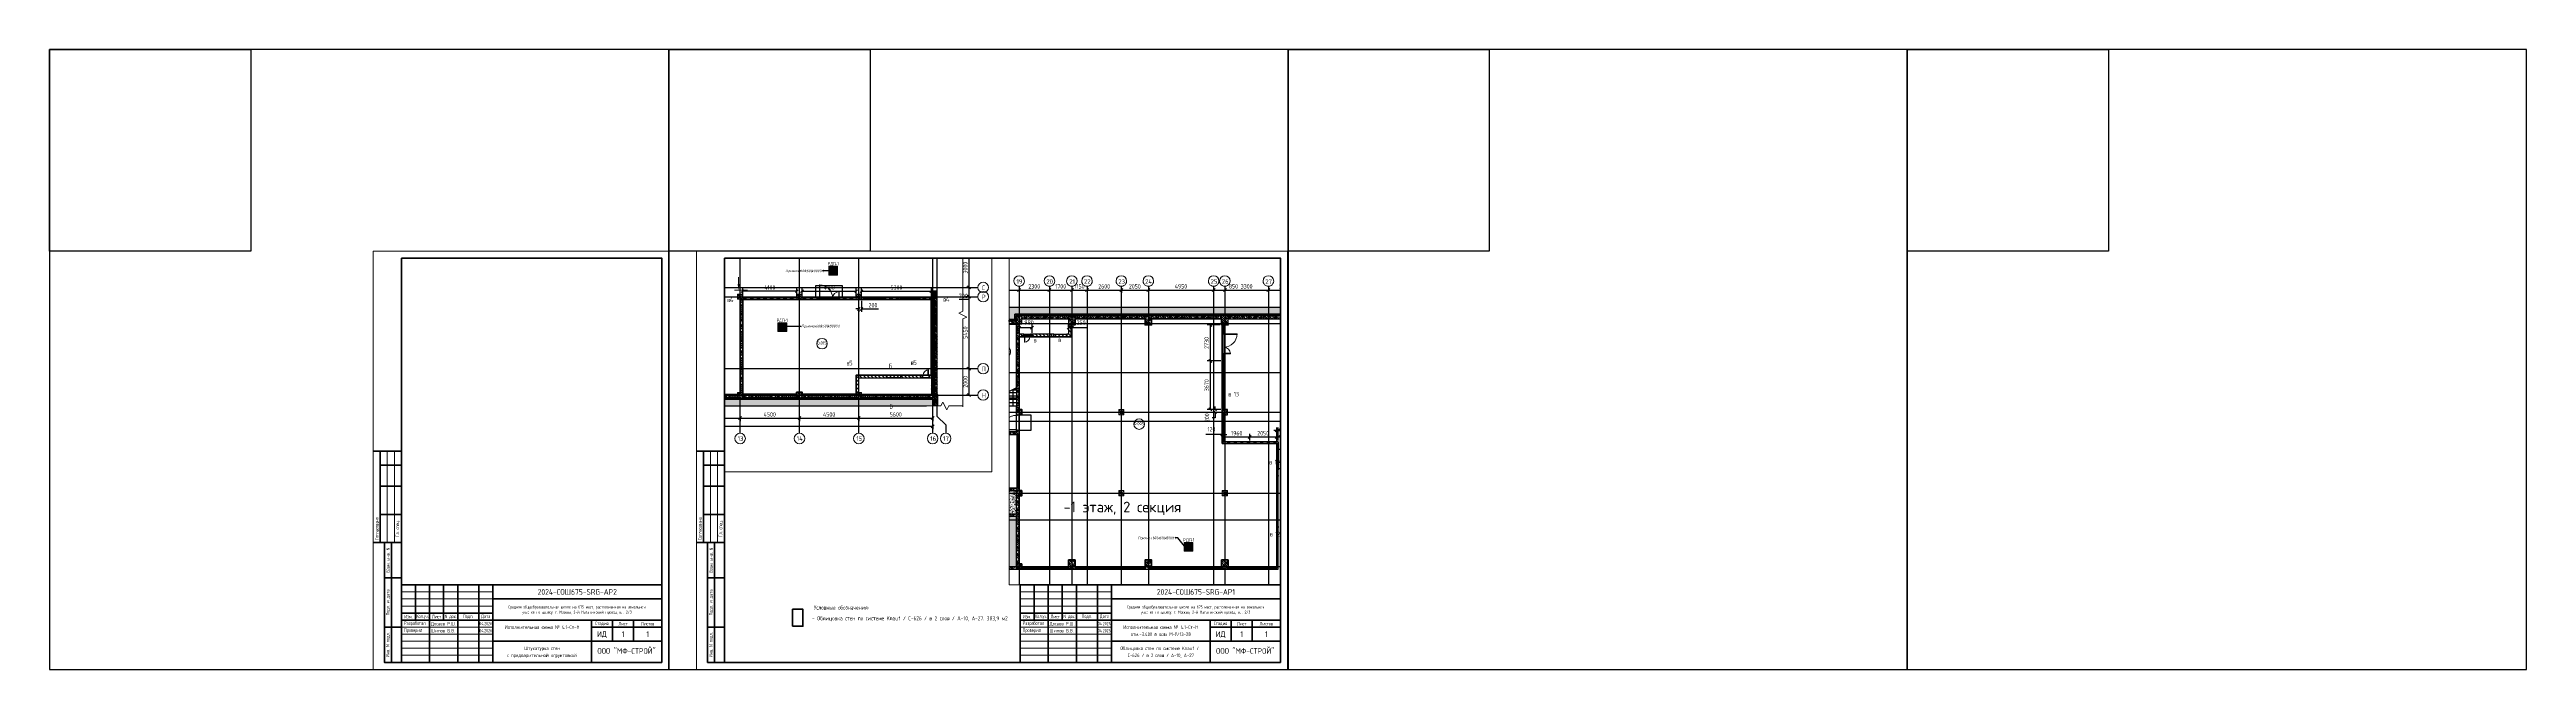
# Paper-space layout '4.1ЧНП25в3' of a CAD drawing. Header units: millimetres. Extents: x -143 to 1617, y 0 to 440.
# The model-space entities are those that its viewports show. They can reach past a viewport. Long polylines and large blocks are cut down to what shows.
import ezdxf
from ezdxf.enums import TextEntityAlignment as Align

# ---------------------------------------------------------------- set-up
doc = ezdxf.new("R2018")
doc.units = ezdxf.units.MM
doc.linetypes.add('ADSK_Линия сетки', pattern=[2500, 2000, -250, 0, -250])
doc.layers.get('Defpoints').update_dxf_attribs({"color": 250})
for name, color, linetype, lineweight in [('0) Расчет', 250, 'Continuous', 60), ('0.1) Блок', 6, 'Continuous', 30), ('0.2) Кирпич', 30, 'Continuous', 30), ('4.1) Штук. 3 вып', 6, 'Continuous', 60), ('5.1) ЧН-25 подвал', 160, 'Continuous', 60), ('A-ANNO-DIMS', 250, 'Continuous', 9), ('A-AREA-IDEN', 250, 'Continuous', 9), ('A-DETL', 250, 'Continuous', 5), ('A-DETL-1', 250, 'Continuous', 53), ('A-DETL-2', 250, 'Continuous', 5), ('A-DETL-GENF-1', 250, 'Continuous', 5), ('A-DOOR', 250, 'Continuous', 5), ('A-DOOR-1', 250, 'Continuous', 13), ('A-DOOR-FRAM', 250, 'Continuous', 5), ('A-FLOR-1', 250, 'Continuous', 5), ('A-GENM-1', 250, 'Continuous', 5), ('A-GENM-2', 250, 'Continuous', 5), ('A-GENM-IDEN', 250, 'Continuous', 9), ('A-WALL', 250, 'Continuous', 9), ('A-WALL-1', 250, 'Continuous', 50), ('A-WALL-2', 250, 'Continuous', 5), ('A-WALL-3', 250, 'Continuous', 13), ('G-____-____-TEXT', 250, 'Continuous', 9), ('G-ANNO-SYMB-1', 250, 'Continuous', 40), ('G-ANNO-SYMB-2', 250, 'Continuous', 20), ('G-ANNO-SYMB-3', 250, 'Continuous', 9), ('G-ANNO-TEXT', 250, 'Continuous', 9), ('I-WALL-1', 250, 'Continuous', 5), ('S-COLS-1', 250, 'Continuous', 5), ('S-COLS-2', 250, 'Continuous', 5), ('S-FNDN-1', 250, 'Continuous', 5), ('S-STRS', 250, 'Continuous', 5), ('S-STRS-1', 250, 'Continuous', 5), ('S-STRS-MBND', 250, 'Continuous', 5), ('Оси', 250, 'Continuous', 9), ('Оси-1', 250, 'ADSK_Линия сетки', 9)]:
    doc.layers.add(name, color=color, linetype=linetype, lineweight=lineweight)
doc.layers.add('ВЭ', color=7, linetype='Continuous')
doc.styles.add('GOST Common', font='', dxfattribs={"width": 0.9, "height": 350})
doc.styles.add('GOST Common_1', font='', dxfattribs={"width": 0.9, "height": 250})
doc.styles.add('GOST Common_2', font='', dxfattribs={"width": 0.8, "height": 350})
doc.styles.add('ISOCPEUR', font='isocpeur.ttf', dxfattribs={"width": 0.8, "height": 100})
doc.styles.add('ISOCPEUR_6', font='isocpeur.ttf', dxfattribs={"height": 3.5})
doc.styles.add('ISOCPEUR_I', font='isocpeui.ttf', dxfattribs={"width": 0.9, "height": 12.5})
doc.styles.add('ISOCPEUR_I_1', font='ГОСТ тип А.ttf', dxfattribs={"height": 2500})
doc.styles.get("Standard").update_dxf_attribs({"font": 'ГОСТ тип А.ttf'})
doc.styles.add('СПДС', font='ГОСТ тип А.ttf', dxfattribs={"width": 0.9})
doc.styles.get('GOST Common').set_extended_font_data('GOST Common')
doc.styles.get('GOST Common_1').set_extended_font_data('GOST Common')
doc.styles.get('GOST Common_2').set_extended_font_data('GOST Common')
doc.dimstyles.new('А3', dxfattribs={"dimtxt": 333, "dimasz": 222, "dimexe": 222, "dimexo": 111, "dimgap": 111, "dimtad": 1, "dimtoh": 1, "dimdec": 0, "dimrnd": 0.0015, "dimzin": 0, "dimdsep": 46, "dimtxsty": 'Standard', "dimblk": 'OBLIQUE', "dimcen": 0, "dimclrd": 7, "dimclre": 7, "dimclrt": 7, "dimadec": 0, "dimazin": 0, "dimtfac": 1, "dimtdec": 0, "dimtofl": 0, "dimtmove": 0, "dimatfit": 3, "dimfxl": 1, "dimtolj": 1, "dimtzin": 0, "dimarcsym": 0})
pattern_1 = [(135, (10997.54, 114885.93), (-142.5612, -142.5612), []), (135, (11140.1, 114885.93), (-142.5612, -142.5612), [252.016, -50.403, 3.353, -47.05])]
pattern_2 = [(45, (10997.54, 114885.93), (-251.4472, 251.4472), []), (45, (10997.54, 115266.93), (-251.4472, 251.4472), [])]
pattern_3 = [(0, (10997.54, 114885.926), (120.968, 69.841), [80.645, -161.29]), (120, (10997.54, 114885.926), (-120.96808, 69.84086), [80.645, -161.29]), (60, (10997.54, 114885.926), (-8e-05, 139.68186), [0, -161.29, 80.645, 0])]
pattern_4 = [(135, (1501.41, 124.685), (-14.14214, -14.14214), []), (225, (1501.41, 124.685), (14.14214, -14.14214), [])]
pattern_5 = [(45, (-621.384, 124.685), (-14.1421, 14.1421), []), (135, (-621.384, 124.685), (-14.1421, -14.1421), [])]
pattern_6 = [(270, (87137.5, 167045.9), (600, 4e-14), []), (0, (87137.5, 167045.9), (0, 600), [])]
pattern_7 = [(135, (10997.54, 114885.93), (-141.42136, -141.42136), [])]
pattern_8 = [(135, (2048.911, 164.685), (-14.14214, -14.14214), []), (225, (2048.911, 164.685), (14.14214, -14.14214), [])]
pattern_9 = [(45, (-73.884, 164.685), (-14.1421, 14.1421), []), (135, (-73.884, 164.685), (-14.1421, -14.1421), [])]
pattern_10 = [(0, (10997.537, 114885.926), (203.2, 50.8), [3.353, -149.047, 3.353, -149.047, -812.8]), (0, (10997.537, 114885.926), (203.2, 50.8), [-304.8, 3.353, -301.447, 3.353, -149.047, -355.6]), (0, (10997.537, 114885.926), (203.2, 50.8), [-762, 3.353, -98.247, 3.353, -250.647]), (120, (11073.737, 114911.326), (-145.59409, 150.576362), [3.353, -149.047, 3.353, -149.047, -812.8]), (120, (11073.737, 114911.326), (-145.59409, 150.576362), [-304.8, 3.353, -301.447, 3.353, -149.047, -355.6]), (120, (11073.737, 114911.326), (-145.59409, 150.576362), [-762, 3.353, -98.247, 3.353, -250.647]), (240, (11099.137, 115012.926), (-57.60591, -201.376362), [3.353, -149.047, 3.353, -149.047, -812.8]), (240, (11099.137, 115012.926), (-57.60591, -201.376362), [-304.8, 3.353, -301.447, 3.353, -149.047, -355.6]), (240, (11099.137, 115012.926), (-57.60591, -201.376362), [-762, 3.353, -98.247, 3.353, -250.647])]
pattern_11 = [(0, (-2722.6, 109625.456), (120.968, 69.841), [80.645, -161.29]), (120, (-2722.6, 109625.456), (-120.96808, 69.84086), [80.645, -161.29]), (60, (-2722.6, 109625.456), (-8e-05, 139.68186), [0, -161.29, 80.645, 0])]
pattern_12 = [(135, (-2722.6, 109625.46), (-142.5612, -142.5612), []), (135, (-2580.04, 109625.46), (-142.5612, -142.5612), [252.016, -50.403, 3.353, -47.05])]
pattern_13 = [(45, (-2722.6, 109625.46), (-251.4472, 251.4472), []), (45, (-2722.6, 110006.46), (-251.4472, 251.4472), [])]
pattern_14 = [(135, (-2722.6, 109625.46), (-141.42136, -141.42136), [])]

# ---------------------------------------------------------------- blocks, each defined once
blk = doc.blocks.new('*U6554')
at = {"color": 4}
blk.add_lwpolyline([(-220, -220), (220, -220), (220, 220), (-220, 220)], close=True, dxfattribs=at)
at = {"color": 3}
blk.add_lwpolyline([(-220, 220), (-77, 220), (-77, 77), (-220, 77)], close=True, dxfattribs=at)
blk = doc.blocks.new('*U6555')
at = {"color": 0, "linetype": 'ByBlock', "lineweight": -2, "transparency": 16777216}
for p in [(0, 0), (440, 0), (880, 0), (1320, 0)]:
    blk.add_blockref('*U6554', p, dxfattribs=at)
blk = doc.blocks.new('*U5495')
at = {"lineweight": 0}
blk.add_lwpolyline([(-415, -5), (5, -5), (5, 292), (-415, 292)], close=True, dxfattribs=at)
at = {"color": 0, "linetype": 'Continuous', "lineweight": 50}
blk.add_lwpolyline([(-395, 287), (0, 287), (0, 0), (-395, 0)], close=True, dxfattribs=at)
at = {"lineweight": 35}
for points in [[(-395, 150), (-415, 150)], [(-410, 85), (-410, 150)], [(-395, 140), (-410, 140)], [(-395, 125), (-410, 125)], [(-395, 105), (-410, 105)], [(-395, 85), (-415, 85)], [(-395, 85), (-407, 85), (-407, 0), (-395, 0)], [(-402, 0), (-402, 85)], [(-395, 60), (-407, 60)], [(-175, 55), (-175, 30)], [(-165, 55), (-165, 0)], [(-155, 55), (-155, 30)], [(-145, 55), (-145, 0)], [(-130, 55), (-130, 0)], [(-120, 55), (-120, 0)], [(-120, 45), (0, 45)], [(-395, 25), (-407, 25)], [(-185, 35), (-120, 35)], [(-185, 30), (0, 30)], [(-50, 30), (-50, 0)], [(-50, 25), (0, 25)], [(-35, 30), (-35, 15)], [(-20, 30), (-20, 15)], [(-120, 15), (0, 15)]]:
    blk.add_lwpolyline(points, dxfattribs=at)
at = {"lineweight": 18}
for points in [[(-405, 85), (-405, 150)], [(-400, 85), (-400, 150)], [(-185, 50), (-120, 50)], [(-185, 45), (-120, 45)], [(-185, 40), (-120, 40)], [(-185, 25), (-120, 25)], [(-185, 20), (-120, 20)], [(-185, 15), (-120, 15)], [(-185, 10), (-120, 10)], [(-185, 5), (-120, 5)]]:
    blk.add_lwpolyline(points, dxfattribs=at)
at = {"lineweight": 35}
blk.add_lwpolyline([(-185, 0), (0, 0), (0, 55), (-185, 55)], close=True, dxfattribs=at)
at = {"lineweight": 0}
blk.add_lwpolyline([(0, -5), (5, -5), (5, 0)], dxfattribs=at)
at = {"lineweight": -2, "char_height": 2.5, "attachment_point": 5, "rotation": 90, "style": 'СПДС'}
for s, insert, width in [('Согласовано', (-412.5, 95), 19.991), ('Гл. спец.', (-397.5, 95), 19.991), ('Взам. инв. N', (-404.5, 72.5), 24.991), ('Подл. и дата', (-404.5, 42.5), 34.991), ('Инв. N подл.', (-404.5, 12.5), 24.991)]:
    blk.add_mtext(s, dxfattribs=dict(at, insert=insert, width=width))
at = {"insert": (-60.2, 37.2), "char_height": 2.2, "attachment_point": 5, "style": 'СПДС'}
blk.add_mtext_dynamic_manual_height_columns('Средняя общеобразовательная школа на 675 мест, расположенная на земельном\\P\\pxqc;участке по адресу: г. Москва, 2-й Нагатинский проезд, вл. 2/3', width=118.293, gutter_width=0, heights=[12.8], dxfattribs=at)
at = {"lineweight": -2, "char_height": 2.5, "style": 'СПДС'}
for s, insert, width, attachment_point in [('Разработал', (-183.1, 27.5), 17.953, 4), ('Проверил', (-183.1, 22.5), 17.953, 4), ('Изм.', (-180, 32.5), 10, 5), ('Кол.уч.', (-170, 32.5), 10, 5), ('Лист', (-160, 32.5), 10, 5), ('N док.', (-150, 32.5), 10, 5), ('Подп.', (-137.5, 32.5), 15, 5), ('Дата', (-125, 32.5), 10, 5), ('Стадия', (-42.5, 27.5), 15, 5), ('Лист', (-27.5, 27.5), 15, 5), ('Листов', (-10, 27.5), 20, 5)]:
    blk.add_mtext(s, dxfattribs=dict(at, insert=insert, width=width, attachment_point=attachment_point))
at = {"lineweight": 30, "width": 0.9, "flags": 104}
blk.add_attdef('ШАПКА', text='', height=3, dxfattribs=at).set_placement((-135, 281), align=Align.MIDDLE_CENTER)
at = {"style": 'СПДС'}
for tag, height, p in [('ШИФР_ПРОЕКТА', 4, (-60, 50)), ('НАИМЕНОВАНИЕ_ОБЪЕКТА2', 2.5, (-85, 20)), ('НАИМЕНОВАНИЕ_ОБЪЕКТА', 2.5, (-85, 25)), ('СТАДИЯ', 4, (-42.5, 20)), ('ЛИСТ_первый', 4, (-27.5, 20)), ('ЛИСТОВ', 4, (-10, 20)), ('НАИМЕНОВАНИЕ_ЧЕРТЕЖА2', 2.5, (-85, 5)), ('НАИМЕНОВАНИЕ_ЧЕРТЕЖА1', 2.5, (-85, 10)), ('ОРГАНИЗАЦИЯ_РАЗРАБОТЧИК1', 4, (-25, 8.1))]:
    blk.add_attdef(tag, text='', height=height, dxfattribs=at).set_placement(p, align=Align.MIDDLE_CENTER)
for tag, p in [('РАЗРАБОТЧИК', (-164, 27.5)), ('РУК.ГРУППЫ', (-164, 22.5))]:
    blk.add_attdef(tag, text='', height=2.5, dxfattribs=at).set_placement(p, align=Align.MIDDLE_LEFT)
at = {"style": 'СПДС', "width": 0.9}
for tag, p in [('ДАТА1', (-129.6, 26.4)), ('ДАТА2', (-129.6, 21.4))]:
    blk.add_attdef(tag, p, '', height=2.3, dxfattribs=at)
blk = doc.blocks.new('*U5494')
at = {"lineweight": 0}
blk.add_lwpolyline([(-205, -5), (5, -5), (5, 292), (-205, 292)], close=True, dxfattribs=at)
at = {"color": 0, "linetype": 'Continuous', "lineweight": 50}
blk.add_lwpolyline([(-185, 287), (0, 287), (0, 0), (-185, 0)], close=True, dxfattribs=at)
at = {"lineweight": 35}
for points in [[(-185, 150), (-205, 150)], [(-200, 85), (-200, 150)], [(-185, 140), (-200, 140)], [(-185, 125), (-200, 125)], [(-185, 105), (-200, 105)], [(-185, 85), (-205, 85)], [(-185, 85), (-197, 85), (-197, 0), (-185, 0)], [(-192, 0), (-192, 85)], [(-185, 60), (-197, 60)], [(-175, 55), (-175, 30)], [(-165, 55), (-165, 0)], [(-155, 55), (-155, 30)], [(-145, 55), (-145, 0)], [(-130, 55), (-130, 0)], [(-120, 55), (-120, 0)], [(-120, 45), (0, 45)], [(-185, 25), (-197, 25)], [(-185, 35), (-120, 35)], [(-185, 30), (0, 30)], [(-50, 30), (-50, 0)], [(-50, 25), (0, 25)], [(-35, 30), (-35, 15)], [(-20, 30), (-20, 15)], [(-120, 15), (0, 15)]]:
    blk.add_lwpolyline(points, dxfattribs=at)
at = {"lineweight": 18}
for points in [[(-195, 85), (-195, 150)], [(-190, 85), (-190, 150)], [(-185, 50), (-120, 50)], [(-185, 45), (-120, 45)], [(-185, 40), (-120, 40)], [(-185, 25), (-120, 25)], [(-185, 20), (-120, 20)], [(-185, 15), (-120, 15)], [(-185, 10), (-120, 10)], [(-185, 5), (-120, 5)]]:
    blk.add_lwpolyline(points, dxfattribs=at)
at = {"lineweight": 35}
blk.add_lwpolyline([(-185, 0), (0, 0), (0, 55), (-185, 55)], close=True, dxfattribs=at)
at = {"lineweight": 0}
blk.add_lwpolyline([(0, -5), (5, -5), (5, 0)], dxfattribs=at)
at = {"lineweight": -2, "char_height": 2.5, "attachment_point": 5, "rotation": 90, "style": 'СПДС'}
for s, insert, width in [('Согласовано', (-202.5, 95), 19.991), ('Гл. спец.', (-187.5, 95), 19.991), ('Взам. инв. N', (-194.5, 72.5), 24.991), ('Подл. и дата', (-194.5, 42.5), 34.991), ('Инв. N подл.', (-194.5, 12.5), 24.991)]:
    blk.add_mtext(s, dxfattribs=dict(at, insert=insert, width=width))
at = {"insert": (-60.2, 37.2), "char_height": 2.2, "attachment_point": 5, "style": 'СПДС'}
blk.add_mtext_dynamic_manual_height_columns('Средняя общеобразовательная школа на 675 мест, расположенная на земельном\\P\\pxqc;участке по адресу: г. Москва, 2-й Нагатинский проезд, вл. 2/3', width=118.293, gutter_width=0, heights=[12.8], dxfattribs=at)
at = {"lineweight": -2, "char_height": 2.5, "style": 'СПДС'}
for s, insert, width, attachment_point in [('Разработал', (-183.1, 27.5), 17.953, 4), ('Проверил', (-183.1, 22.5), 17.953, 4), ('Изм.', (-180, 32.5), 10, 5), ('Кол.уч.', (-170, 32.5), 10, 5), ('Лист', (-160, 32.5), 10, 5), ('N док.', (-150, 32.5), 10, 5), ('Подп.', (-137.5, 32.5), 15, 5), ('Дата', (-125, 32.5), 10, 5), ('Стадия', (-42.5, 27.5), 15, 5), ('Лист', (-27.5, 27.5), 15, 5), ('Листов', (-10, 27.5), 20, 5)]:
    blk.add_mtext(s, dxfattribs=dict(at, insert=insert, width=width, attachment_point=attachment_point))
at = {"lineweight": 30, "width": 0.9, "flags": 104}
blk.add_attdef('ШАПКА', text='', height=3, dxfattribs=at).set_placement((-135, 281), align=Align.MIDDLE_CENTER)
at = {"style": 'СПДС'}
for tag, height, p in [('ШИФР_ПРОЕКТА', 4, (-60, 50)), ('НАИМЕНОВАНИЕ_ОБЪЕКТА2', 2.5, (-85, 20)), ('НАИМЕНОВАНИЕ_ОБЪЕКТА', 2.5, (-85, 25)), ('СТАДИЯ', 4, (-42.5, 20)), ('ЛИСТ_первый', 4, (-27.5, 20)), ('ЛИСТОВ', 4, (-10, 20)), ('НАИМЕНОВАНИЕ_ЧЕРТЕЖА2', 2.5, (-85, 5)), ('НАИМЕНОВАНИЕ_ЧЕРТЕЖА1', 2.5, (-85, 10)), ('ОРГАНИЗАЦИЯ_РАЗРАБОТЧИК1', 4, (-25, 8.1))]:
    blk.add_attdef(tag, text='', height=height, dxfattribs=at).set_placement(p, align=Align.MIDDLE_CENTER)
for tag, p in [('РАЗРАБОТЧИК', (-164, 27.5)), ('РУК.ГРУППЫ', (-164, 22.5))]:
    blk.add_attdef(tag, text='', height=2.5, dxfattribs=at).set_placement(p, align=Align.MIDDLE_LEFT)
at = {"style": 'СПДС', "width": 0.9}
for tag, p in [('ДАТА1', (-129.6, 26.4)), ('ДАТА2', (-129.6, 21.4))]:
    blk.add_attdef(tag, p, '', height=2.3, dxfattribs=at)
blk = doc.blocks.new('Дверь_СКБ_2Ст - СОШ_Дв_1570_1550_x2100h _пр_ завертка-35617996-АР1_Кладочный план подвала_ Блок 2_ 3')
at = {"layer": 'A-DOOR'}
h = blk.add_hatch(dxfattribs=at)
h.set_pattern_fill('FP_10', color=256, style=0, pattern_type=2)
h.set_pattern_definition(pattern_4)
h.paths.add_polyline_path([(797.5, 60), (787.5, 60), (787.5, -60), (797.5, -60)])
at = {"layer": 'A-DOOR-FRAM'}
h = blk.add_hatch(dxfattribs=at)
h.set_pattern_fill('FP_11', color=256, style=0, pattern_type=2)
h.set_pattern_definition(pattern_5)
h.paths.add_polyline_path([(-762.5, 60), (-772.5, 60), (-772.5, -60), (-762.5, -60)])
at = {"layer": 'A-DOOR'}
for centre, radius, start, end in [((-737.5, 60), 1000, 0, 90), ((762.5, 60), 500, 90, 180)]:
    blk.add_arc(centre, radius, start, end, dxfattribs=at)
at = {"layer": 'A-DOOR-1'}
for p, q in [((-737.5, 1060), (-737.5, 60)), ((-697.5, 1060), (-737.5, 1060)), ((-737.5, 60), (-697.5, 60)), ((-697.5, 60), (-697.5, 1060)), ((762.5, 560), (722.5, 560)), ((722.5, 560), (722.5, 60)), ((722.5, 60), (762.5, 60)), ((762.5, 60), (762.5, 560))]:
    blk.add_line(p, q, dxfattribs=at)
at = {"layer": 'A-DOOR-FRAM'}
for p, q in [((-747.5, 68), (-817.5, 68)), ((-817.5, 68), (-817.5, 60)), ((-817.5, 60), (-747.5, 60)), ((-762.5, 60), (-772.5, 60)), ((-772.5, 60), (-772.5, -60)), ((-737.5, 60), (-762.5, 60)), ((-762.5, 60), (-762.5, -20)), ((-762.5, -60), (-762.5, 60)), ((-747.5, 60), (-747.5, 68)), ((-737.5, 20), (-737.5, 60)), ((-727.5, 20), (-737.5, 20)), ((-727.5, -20), (-727.5, 20)), ((762.5, 20), (752.5, 20)), ((752.5, 20), (752.5, -20)), ((762.5, 60), (762.5, 20)), ((787.5, 60), (762.5, 60)), ((842.5, 68), (772.5, 68)), ((772.5, 68), (772.5, 60)), ((772.5, 60), (842.5, 60)), ((787.5, -20), (787.5, 60)), ((797.5, 60), (787.5, 60)), ((787.5, 60), (787.5, -60)), ((797.5, -60), (797.5, 60)), ((842.5, 60), (842.5, 68)), ((-747.5, -60), (-817.5, -60)), ((-817.5, -60), (-817.5, -68)), ((-817.5, -68), (-747.5, -68)), ((-772.5, -60), (-762.5, -60)), ((-762.5, -20), (-727.5, -20)), ((-747.5, -20), (-762.5, -20)), ((-762.5, -20), (-762.5, -60)), ((-762.5, -60), (-747.5, -60)), ((-747.5, -60), (-747.5, -20)), ((-747.5, -68), (-747.5, -60)), ((752.5, -20), (787.5, -20)), ((787.5, -20), (772.5, -20)), ((772.5, -20), (772.5, -60)), ((772.5, -60), (787.5, -60)), ((842.5, -60), (772.5, -60)), ((772.5, -60), (772.5, -68)), ((772.5, -68), (842.5, -68)), ((787.5, -60), (787.5, -20)), ((787.5, -60), (797.5, -60)), ((842.5, -68), (842.5, -60))]:
    blk.add_line(p, q, dxfattribs=at)
blk = doc.blocks.new('BSC_Колонна _Прямоугольная - 500x700-V4-АР1_Кладочный план подвала_ Блок 2_ 3')
at = {"layer": 'S-COLS-2'}
h = blk.add_hatch(dxfattribs=at)
h.set_pattern_fill('FP_13', color=256, style=0, pattern_type=2)
h.set_pattern_definition([(135, (-93400, -58625), (-142.56192, -142.56192), []), (135, (-93257.44, -58625), (-142.56192, -142.56192), [252.016, -50.403, 3.353, -47.05])])
h.paths.add_polyline_path([(-250, -350), (250, -350), (250, 350), (-250, 350)])
at = {"layer": 'S-COLS-1'}
for p, q in [((250, 350), (-250, 350)), ((-250, 350), (-250, -350)), ((250, -350), (250, 350)), ((-250, -350), (250, -350))]:
    blk.add_line(p, q, dxfattribs=at)
blk = doc.blocks.new('BSC_Колонна _Прямоугольная - 500x700-V7-АР1_Кладочный план подвала_ Блок 2_ 3')
at = {"layer": 'S-COLS-2'}
h = blk.add_hatch(dxfattribs=at)
h.set_pattern_fill('FP_16', color=256, style=0, pattern_type=2)
h.set_pattern_definition([(135, (-87600, -58625), (-142.56192, -142.56192), []), (135, (-87457.44, -58625), (-142.56192, -142.56192), [252.016, -50.403, 3.353, -47.05])])
h.paths.add_polyline_path([(-250, -350), (250, -350), (250, 350), (-250, 350)])
at = {"layer": 'S-COLS-1'}
for p, q in [((250, 350), (-250, 350)), ((-250, 350), (-250, -350)), ((250, -350), (250, 350)), ((-250, -350), (250, -350))]:
    blk.add_line(p, q, dxfattribs=at)
blk = doc.blocks.new('BSC_Колонна _Прямоугольная - 400x650-31280922-АР1_Кладочный план подвала_ Блок 2_ 3')
at = {"layer": 'S-COLS-2'}
h = blk.add_hatch(dxfattribs=at)
h.set_pattern_fill('FP_18', color=256, style=0, pattern_type=2)
h.set_pattern_definition([(135, (-77795, -58650), (-142.5619, -142.5619), []), (135, (-77652.44, -58650), (-142.5619, -142.5619), [252.016, -50.403, 3.353, -47.05])])
h.paths.add_polyline_path([(-200, -325), (200, -325), (200, 325), (-200, 325), (-200, -127)])
at = {"layer": 'S-COLS-1'}
for p, q in [((200, 325), (-200, 325)), ((-200, 325), (-200, -325)), ((200, -325), (200, 325)), ((-200, -325), (200, -325))]:
    blk.add_line(p, q, dxfattribs=at)
blk = doc.blocks.new('BSC_Колонна _Прямоугольная - 400x400-V20-АР1_Кладочный план подвала_ Блок 2_ 3')
at = {"layer": 'S-COLS-2'}
h = blk.add_hatch(dxfattribs=at)
h.set_pattern_fill('FP_32', color=256, style=0, pattern_type=2)
h.set_pattern_definition([(135, (-85550, -45525), (-142.5619, -142.5619), []), (135, (-85407.44, -45525), (-142.5619, -142.5619), [252.016, -50.403, 3.353, -47.05])])
h.paths.add_polyline_path([(-200, -200), (200, -200), (200, 200), (-200, 200)])
at = {"layer": 'S-COLS-1'}
for p, q in [((200, 200), (-200, 200)), ((-200, 200), (-200, -200)), ((200, -200), (200, 200)), ((-200, -200), (200, -200))]:
    blk.add_line(p, q, dxfattribs=at)
blk = doc.blocks.new('BSC_Колонна _Прямоугольная - 400x400-V21-АР1_Кладочный план подвала_ Блок 2_ 3')
at = {"layer": 'S-COLS-2'}
h = blk.add_hatch(dxfattribs=at)
h.set_pattern_fill('FP_33', color=256, style=0, pattern_type=2)
h.set_pattern_definition([(135, (-85550, -51675), (-142.5619, -142.5619), []), (135, (-85407.44, -51675), (-142.5619, -142.5619), [252.016, -50.403, 3.353, -47.05])])
h.paths.add_polyline_path([(-200, -200), (200, -200), (200, 200), (-200, 200)])
at = {"layer": 'S-COLS-1'}
for p, q in [((200, 200), (-200, 200)), ((-200, 200), (-200, -200)), ((200, -200), (200, 200)), ((-200, -200), (200, -200))]:
    blk.add_line(p, q, dxfattribs=at)
blk = doc.blocks.new('BSC_Колонна _Прямоугольная - 400x400-V92-АР1_Кладочный план подвала_ Блок 2_ 3')
at = {"layer": 'S-COLS-2'}
h = blk.add_hatch(dxfattribs=at)
h.set_pattern_fill('FP_104', color=256, style=0, pattern_type=2)
h.set_pattern_definition([(135, (-93400, -45525), (-142.5619, -142.5619), []), (135, (-93257.44, -45525), (-142.5619, -142.5619), [252.016, -50.403, 3.353, -47.05])])
h.paths.add_polyline_path([(-200, -200), (200, -200), (200, 200), (-200, 200)])
at = {"layer": 'S-COLS-1'}
for p, q in [((200, 200), (-200, 200)), ((-200, 200), (-200, -200)), ((200, -200), (200, 200)), ((-200, -200), (200, -200))]:
    blk.add_line(p, q, dxfattribs=at)
blk = doc.blocks.new('Дверь_СКБ_1Ст_Внутренняя - СОШ_Д-1л_Дв_1200x2100h_пр-32805419-АР1_Кладочный план подвала_ Блок 2_ 3')
at = {"layer": 'A-DOOR'}
h = blk.add_hatch(dxfattribs=at)
h.set_pattern_fill('FP_8', color=256, style=0, pattern_type=2)
h.set_pattern_definition([(135, (1701.41, 164.685), (-14.14214, -14.14214), []), (225, (1701.41, 164.685), (14.14214, -14.14214), [])])
h.paths.add_polyline_path([(587.5, -100), (612.5, -100), (612.5, 100), (587.5, 100)])
at = {"layer": 'A-DOOR-FRAM'}
h = blk.add_hatch(dxfattribs=at)
h.set_pattern_fill('FP_9', color=256, style=0, pattern_type=2)
h.set_pattern_definition([(45, (-421.384, 164.685), (-14.1421, 14.1421), []), (135, (-421.384, 164.685), (-14.1421, -14.1421), [])])
h.paths.add_polyline_path([(-587.5, -100), (-562.5, -100), (-562.5, 100), (-587.5, 100)])
at = {"layer": 'A-DOOR'}
blk.add_arc((-537.5, 100), 1100, 360, 90, dxfattribs=at)
at = {"layer": 'A-DOOR-1'}
for p, q in [((-537.5, 1200), (-537.5, 100)), ((-497.5, 1200), (-537.5, 1200)), ((-537.5, 100), (-497.5, 100)), ((-497.5, 100), (-497.5, 1200))]:
    blk.add_line(p, q, dxfattribs=at)
at = {"layer": 'A-DOOR-FRAM'}
for p, q in [((-547.5, 108), (-617.5, 108)), ((-617.5, 108), (-617.5, 100)), ((-617.5, 100), (-547.5, 100)), ((-562.5, 100), (-587.5, 100)), ((-587.5, 100), (-587.5, -100)), ((-537.5, 100), (-562.5, 100)), ((-562.5, 100), (-562.5, 20)), ((-562.5, -100), (-562.5, 100)), ((-547.5, 100), (-562.5, 100)), ((-562.5, 100), (-562.5, 99)), ((-562.5, 99), (-547.5, 99)), ((-562.5, 20), (-527.5, 20)), ((-547.5, 20), (-562.5, 20)), ((-562.5, 20), (-562.5, -100)), ((-547.5, 100), (-547.5, 108)), ((-547.5, 99), (-547.5, 100)), ((-547.5, -100), (-547.5, 20)), ((-537.5, 60), (-537.5, 100)), ((-527.5, 60), (-537.5, 60)), ((-527.5, 20), (-527.5, 60)), ((562.5, 60), (552.5, 60)), ((552.5, 60), (552.5, 20)), ((552.5, 20), (587.5, 20)), ((562.5, 100), (562.5, 60)), ((587.5, 100), (562.5, 100)), ((642.5, 108), (572.5, 108)), ((572.5, 108), (572.5, 100)), ((587.5, 100), (572.5, 100)), ((572.5, 100), (572.5, 99)), ((572.5, 100), (642.5, 100)), ((572.5, 99), (587.5, 99)), ((587.5, 20), (572.5, 20)), ((572.5, 20), (572.5, -100)), ((587.5, 20), (587.5, 100)), ((612.5, 100), (587.5, 100)), ((587.5, 100), (587.5, -100)), ((587.5, 99), (587.5, 100)), ((587.5, -100), (587.5, 20)), ((612.5, -100), (612.5, 100)), ((642.5, 100), (642.5, 108)), ((-547.5, -100), (-617.5, -100)), ((-617.5, -100), (-617.5, -108)), ((-617.5, -108), (-547.5, -108)), ((-587.5, -100), (-562.5, -100)), ((-562.5, -100), (-547.5, -100)), ((-547.5, -108), (-547.5, -100)), ((572.5, -100), (587.5, -100)), ((642.5, -100), (572.5, -100)), ((572.5, -100), (572.5, -108)), ((572.5, -108), (642.5, -108)), ((587.5, -100), (612.5, -100)), ((642.5, -108), (642.5, -100))]:
    blk.add_line(p, q, dxfattribs=at)
blk = doc.blocks.new('ADSK_КолоннаНесущая_Швеллер_Гнутый_ГОСТ 8278-83 - 140х60х5_таб_1-32331390-АР1_Кладочный план подвала_ Блок 2_ 3')
at = {"layer": 'S-COLS-1'}
for p, q in [((-16.2, 58), (-16.2, -58)), ((-11.2, -58), (-11.2, 58)), ((43.8, 70), (-4.2, 70)), ((-4.2, 65), (43.8, 65)), ((43.8, 65), (43.8, 70)), ((43.8, -65), (-4.2, -65)), ((-4.2, -70), (43.8, -70)), ((43.8, -70), (43.8, -65))]:
    blk.add_line(p, q, dxfattribs=at)
for centre, radius, start, end in [((-4.2, 58), 12, 90, 180), ((-4.2, 58), 7, 90, 180), ((-4.2, -58), 12, 180, 270), ((-4.2, -58), 7, 180, 270)]:
    blk.add_arc(centre, radius, start, end, dxfattribs=at)
blk = doc.blocks.new('Дверь_СКБ_1Ст - СОШ_Дв_500x1250h_форкамеры-32518883-АР1_Кладочный план подвала_ Блок 2_ 3')
at = {"layer": 'A-DOOR'}
h = blk.add_hatch(dxfattribs=at)
h.set_pattern_fill('FP_120', color=256, style=0, pattern_type=2)
h.set_pattern_definition(pattern_8)
h.paths.add_polyline_path([(265, 100), (240, 100), (240, 20), (265, 20)])
at = {"layer": 'A-DOOR-FRAM'}
h = blk.add_hatch(dxfattribs=at)
h.set_pattern_fill('FP_121', color=256, style=0, pattern_type=2)
h.set_pattern_definition(pattern_9)
h.paths.add_polyline_path([(-219, 100), (-240, 100), (-240, 20), (-215, 20), (-215, 100)])
at = {"layer": 'A-DOOR'}
blk.add_arc((215, 100), 405, 90, 180, dxfattribs=at)
at = {"layer": 'A-DOOR-1'}
for p, q in [((215, 505), (175, 505)), ((175, 505), (175, 100)), ((175, 100), (215, 100)), ((215, 100), (215, 505))]:
    blk.add_line(p, q, dxfattribs=at)
at = {"layer": 'A-DOOR-FRAM'}
for p, q in [((-215, 100), (-240, 100)), ((-240, 100), (-240, 20)), ((-240, 20), (-215, 20)), ((-190, 100), (-215, 100)), ((-215, 100), (-215, 20)), ((-215, 20), (-215, 100)), ((-215, 20), (-180, 20)), ((-190, 60), (-190, 100)), ((-180, 60), (-190, 60)), ((-180, 20), (-180, 60)), ((215, 60), (205, 60)), ((205, 60), (205, 20)), ((205, 20), (240, 20)), ((215, 100), (215, 60)), ((240, 100), (215, 100)), ((240, 20), (240, 100)), ((265, 100), (240, 100)), ((240, 100), (240, 20)), ((240, 20), (265, 20)), ((265, 20), (265, 100))]:
    blk.add_line(p, q, dxfattribs=at)
blk = doc.blocks.new('Ом_Перемычка из уголков - A4-0_505 100x63x6-34159466-АР1_Кладочный план подвала_ Блок 2_ 3')
at = {"layer": 'A-GENM-1'}
blk.add_line((-327.5, 0), (577.5, 0), dxfattribs=at)
blk = doc.blocks.new('230_Приямок стенки вертикально _Фунд_Плита_ - 230_Приямок стенки вертикально _Фунд_Плита_-32143332-АР1_Кладочный план подвала_ Блок 2_ 3')
at = {"layer": 'S-FNDN-1'}
for p, q in [((-242, -125), (-199, 4)), ((-186, 41), (-150, 150)), ((-150, 150), (-143, 152)), ((-132, 156), (-88, 171)), ((-77, 174), (-33, 189)), ((-22, 193), (22, 207)), ((33, 211), (77, 226)), ((88, 229), (132, 244)), ((143, 248), (187, 262)), ((198, 266), (242, 281)), ((253, 284), (255, 285)), ((-285, -255), (-254, -161))]:
    blk.add_line(p, q, dxfattribs=at)
blk = doc.blocks.new('ADSK_КолоннаНесущая_Швеллер_Гнутый_ГОСТ 8278-83 - 140х60х5_таб_1-32823743-АР1_Кладочный план подвала_ Блок 2_ 3')
at = {"layer": 'S-COLS-1'}
for p, q in [((-16.2, 58), (-16.2, -58)), ((-11.2, -58), (-11.2, 58)), ((43.8, 70), (-4.2, 70)), ((-4.2, 65), (43.8, 65)), ((43.8, 65), (43.8, 70)), ((43.8, -65), (-4.2, -65)), ((-4.2, -70), (43.8, -70)), ((43.8, -70), (43.8, -65))]:
    blk.add_line(p, q, dxfattribs=at)
for centre, radius, start, end in [((-4.2, 58), 12, 90, 180), ((-4.2, 58), 7, 90, 180), ((-4.2, -58), 12, 180, 270), ((-4.2, -58), 7, 180, 270)]:
    blk.add_arc(centre, radius, start, end, dxfattribs=at)
blk = doc.blocks.new('ADSK_КолоннаНесущая_Швеллер_Гнутый_ГОСТ 8278-83 - 200х50х4_таб_1 2-32855868-АР1_Кладочный план подвала_ Блок 2_ 3')
at = {"layer": 'S-COLS-1'}
for p, q in [((-10.1, 90), (-10.1, -90)), ((-6.1, -90), (-6.1, 90)), ((39.9, 100), (-0.1, 100)), ((-0.1, 96), (39.9, 96)), ((39.9, 96), (39.9, 100)), ((39.9, -96), (-0.1, -96)), ((-0.1, -100), (39.9, -100)), ((39.9, -100), (39.9, -96))]:
    blk.add_line(p, q, dxfattribs=at)
for centre, radius, start, end in [((-0.1, 90), 10, 90, 180), ((-0.1, 90), 6, 90, 180), ((-0.1, -90), 10, 180, 270), ((-0.1, -90), 6, 180, 270)]:
    blk.add_arc(centre, radius, start, end, dxfattribs=at)
blk = doc.blocks.new('Решетка металлическая РМ-1 _подвал_ - Решетка металлическая РМ-1 _подвал_-33342411-АР1_Кладочный план подвала_ Блок 2_ 3')
at = {"layer": 'A-GENM-2'}
for p, q in [((0, 615), (0, 660)), ((660, 660), (0, 660)), ((0, 660), (45, 660)), ((0, 660), (0, 0)), ((0, 615), (660, 615)), ((0, 0), (0, 45)), ((660, 45), (0, 45)), ((0, 0), (660, 0)), ((45, 0), (0, 0)), ((45, 0), (45, 660)), ((76.5, 615), (76.5, 45)), ((88.5, 45), (88.5, 615)), ((131.5, 615), (131.5, 45)), ((143.5, 45), (143.5, 615)), ((186.5, 615), (186.5, 45)), ((198.5, 45), (198.5, 615)), ((241.5, 615), (241.5, 45)), ((253.5, 45), (253.5, 615)), ((296.5, 615), (296.5, 45)), ((308.5, 45), (308.5, 615)), ((351.5, 615), (351.5, 45)), ((363.5, 45), (363.5, 615)), ((406.5, 615), (406.5, 45)), ((418.5, 45), (418.5, 615)), ((461.5, 615), (461.5, 45)), ((473.5, 45), (473.5, 615)), ((516.5, 615), (516.5, 45)), ((528.5, 45), (528.5, 615)), ((571.5, 615), (571.5, 45)), ((583.5, 45), (583.5, 615)), ((615, 660), (660, 660)), ((615, 660), (615, 0)), ((660, 0), (615, 0)), ((660, 660), (660, 615)), ((660, 0), (660, 660)), ((660, 45), (660, 0))]:
    blk.add_line(p, q, dxfattribs=at)
blk = doc.blocks.new('Ось сетки - Круг_Ø8 мм-39983606-АР1_Кладочный план подвала_ Блок 2_ 3')
at = {"layer": 'Оси'}
for start, end in [(360, 180), (180, 360)]:
    blk.add_arc((0, 0), 4, start, end, dxfattribs=at)
blk = doc.blocks.new('_Oblique')
at = {"color": 0, "linetype": 'ByBlock', "lineweight": -2}
blk.add_line((-0.5, -0.5), (0.5, 0.5), dxfattribs=at)
blk = doc.blocks.new('*D5204')
at = {"layer": 'A-ANNO-DIMS', "color": 7, "lineweight": -2, "transparency": 16777216}
for p, q in [((104198, 164869), (102966, 164869)), ((104198, 164890), (104198, 165091)), ((104318, 164890), (104318, 165091)), ((104318, 164869), (104540, 164869))]:
    blk.add_line(p, q, dxfattribs=at)
at = {"layer": 'Defpoints', "color": 0, "transparency": 16777216}
for p in [(104198, 164779), (104318, 164869), (104318, 164779)]:
    blk.add_point(p, dxfattribs=at)
at = {"layer": 'A-ANNO-DIMS', "color": 7, "lineweight": -2, "transparency": 16777216, "xscale": 222, "yscale": 222, "zscale": 222}
blk.add_blockref('_Oblique', (104198, 164869), dxfattribs=at)
at = {"layer": 'A-ANNO-DIMS', "color": 7, "lineweight": -2, "transparency": 16777216, "xscale": 222, "yscale": 222, "zscale": 222, "rotation": 180}
blk.add_blockref('_Oblique', (104318, 164869), dxfattribs=at)
at = {"layer": 'A-ANNO-DIMS', "color": 7, "lineweight": -2, "transparency": 16777216, "insert": (103077, 165424), "char_height": 333, "width": 1.68, "attachment_point": 1, "line_spacing_factor": 1.022761}
blk.add_mtext('\\A1;120', dxfattribs=at)
blk = doc.blocks.new('*D5205')
at = {"layer": 'A-ANNO-DIMS', "color": 7, "lineweight": -2, "transparency": 16777216}
for p, q in [((104318, 164679), (106278, 164679)), ((104318, 164668), (104318, 164457)), ((106278, 164410), (106278, 164901))]:
    blk.add_line(p, q, dxfattribs=at)
at = {"layer": 'Defpoints', "color": 0, "transparency": 16777216}
for p in [(104318, 164779), (106278, 164679), (106278, 164299)]:
    blk.add_point(p, dxfattribs=at)
at = {"layer": 'A-ANNO-DIMS', "color": 7, "lineweight": -2, "transparency": 16777216, "xscale": 222, "yscale": 222, "zscale": 222, "rotation": 180}
blk.add_blockref('_Oblique', (104318, 164679), dxfattribs=at)
at = {"layer": 'A-ANNO-DIMS', "color": 7, "lineweight": -2, "transparency": 16777216, "xscale": 222, "yscale": 222, "zscale": 222}
blk.add_blockref('_Oblique', (106278, 164679), dxfattribs=at)
at = {"layer": 'A-ANNO-DIMS', "color": 7, "lineweight": -2, "transparency": 16777216, "insert": (105298, 164956), "char_height": 333, "width": 2.3, "attachment_point": 5}
blk.add_mtext('\\A1;1960', dxfattribs=at)
blk = doc.blocks.new('*D5206')
at = {"layer": 'A-ANNO-DIMS', "color": 7, "lineweight": -2, "transparency": 16777216}
for p, q in [((106278, 164410), (106278, 164901)), ((106278, 164679), (108328, 164679)), ((108328, 164292), (108328, 164901))]:
    blk.add_line(p, q, dxfattribs=at)
at = {"layer": 'Defpoints', "color": 0, "transparency": 16777216}
for p in [(106278, 164299), (108328, 164679), (108328, 164181)]:
    blk.add_point(p, dxfattribs=at)
at = {"layer": 'A-ANNO-DIMS', "color": 7, "lineweight": -2, "transparency": 16777216, "xscale": 222, "yscale": 222, "zscale": 222, "rotation": 180}
blk.add_blockref('_Oblique', (106278, 164679), dxfattribs=at)
at = {"layer": 'A-ANNO-DIMS', "color": 7, "lineweight": -2, "transparency": 16777216, "xscale": 222, "yscale": 222, "zscale": 222}
blk.add_blockref('_Oblique', (108328, 164679), dxfattribs=at)
at = {"layer": 'A-ANNO-DIMS', "color": 7, "lineweight": -2, "transparency": 16777216, "insert": (107303, 164956), "char_height": 333, "width": 2.48, "attachment_point": 5}
blk.add_mtext('\\A1;2050', dxfattribs=at)
blk = doc.blocks.new('*D5207')
at = {"layer": 'A-ANNO-DIMS', "color": 7, "lineweight": -2, "transparency": 16777216}
for p, q in [((108328, 164292), (108328, 165396)), ((108448, 164412), (108448, 165396)), ((108328, 165174), (108106, 165174)), ((108448, 165174), (109680, 165174))]:
    blk.add_line(p, q, dxfattribs=at)
at = {"layer": 'Defpoints', "color": 0, "transparency": 16777216}
for p in [(108328, 164181), (108448, 165174), (108448, 164301)]:
    blk.add_point(p, dxfattribs=at)
at = {"layer": 'A-ANNO-DIMS', "color": 7, "lineweight": -2, "transparency": 16777216, "xscale": 222, "yscale": 222, "zscale": 222}
blk.add_blockref('_Oblique', (108328, 165174), dxfattribs=at)
at = {"layer": 'A-ANNO-DIMS', "color": 7, "lineweight": -2, "transparency": 16777216, "xscale": 222, "yscale": 222, "zscale": 222, "rotation": 180}
blk.add_blockref('_Oblique', (108448, 165174), dxfattribs=at)
at = {"layer": 'A-ANNO-DIMS', "color": 7, "lineweight": -2, "transparency": 16777216, "insert": (109003, 165729), "char_height": 333, "width": 1.68, "attachment_point": 1, "line_spacing_factor": 1.022761}
blk.add_mtext('\\A1;120', dxfattribs=at)
blk = doc.blocks.new('*D5208')
at = {"layer": 'A-ANNO-DIMS', "color": 7, "lineweight": -2, "transparency": 16777216}
for p, q in [((108448, 164412), (108448, 164901)), ((108448, 164679), (110198, 164679)), ((110198, 164668), (110198, 164457))]:
    blk.add_line(p, q, dxfattribs=at)
at = {"layer": 'Defpoints', "color": 0, "transparency": 16777216}
for p in [(108448, 164301), (110198, 164779), (110198, 164679)]:
    blk.add_point(p, dxfattribs=at)
at = {"layer": 'A-ANNO-DIMS', "color": 7, "lineweight": -2, "transparency": 16777216, "xscale": 222, "yscale": 222, "zscale": 222, "rotation": 180}
blk.add_blockref('_Oblique', (108448, 164679), dxfattribs=at)
at = {"layer": 'A-ANNO-DIMS', "color": 7, "lineweight": -2, "transparency": 16777216, "xscale": 222, "yscale": 222, "zscale": 222}
blk.add_blockref('_Oblique', (110198, 164679), dxfattribs=at)
at = {"layer": 'A-ANNO-DIMS', "color": 7, "lineweight": -2, "transparency": 16777216, "insert": (109323, 164956), "char_height": 333, "width": 2.3, "attachment_point": 5}
blk.add_mtext('\\A1;1750', dxfattribs=at)
blk = doc.blocks.new('AAR_СКБ_Марка_Помещения - Номер-17325395-АР1_Кладочный план подвала_ Блок 2_ 3')
at = {"layer": 'A-AREA-IDEN'}
blk.add_circle((0, 1.5), 4, dxfattribs=at)
blk = doc.blocks.new('*D5193')
at = {"layer": 'A-ANNO-DIMS', "color": 7, "lineweight": -2, "transparency": 16777216}
for p, q in [((108559, 154661), (109765, 154661)), ((109543, 154861), (109543, 155305)), ((109543, 155305), (110287, 155305)), ((109543, 154661), (109543, 154439)), ((109554, 154861), (109765, 154861))]:
    blk.add_line(p, q, dxfattribs=at)
at = {"layer": 'Defpoints', "color": 0, "transparency": 16777216}
for p in [(108448, 154661), (109443, 154861), (109543, 154861)]:
    blk.add_point(p, dxfattribs=at)
at = {"layer": 'A-ANNO-DIMS', "color": 7, "lineweight": -2, "transparency": 16777216, "xscale": 222, "yscale": 222, "zscale": 222}
for p, rotation in [((109543, 154861), 270), ((109543, 154661), 90)]:
    blk.add_blockref('_Oblique', p, dxfattribs=dict(at, rotation=rotation))
at = {"layer": 'A-ANNO-DIMS', "color": 7, "lineweight": -2, "transparency": 16777216, "insert": (109970, 155582), "char_height": 333, "width": 1.86, "attachment_point": 5}
blk.add_mtext('\\A1;200', dxfattribs=at)
blk = doc.blocks.new('*D5194')
at = {"layer": 'A-ANNO-DIMS', "color": 7, "lineweight": -2, "transparency": 16777216}
for p, q in [((108557, 157831), (109765, 157831)), ((109543, 154861), (109543, 157831)), ((109554, 154861), (109765, 154861))]:
    blk.add_line(p, q, dxfattribs=at)
at = {"layer": 'Defpoints', "color": 0, "transparency": 16777216}
for p in [(108446, 157831), (109543, 157831), (109443, 154861)]:
    blk.add_point(p, dxfattribs=at)
at = {"layer": 'A-ANNO-DIMS', "color": 7, "lineweight": -2, "transparency": 16777216, "xscale": 222, "yscale": 222, "zscale": 222}
for p, rotation in [((109543, 157831), 90), ((109543, 154861), 270)]:
    blk.add_blockref('_Oblique', p, dxfattribs=dict(at, rotation=rotation))
at = {"layer": 'A-ANNO-DIMS', "color": 7, "lineweight": -2, "transparency": 16777216, "insert": (109265, 156346), "char_height": 333, "width": 2.48, "attachment_point": 5, "rotation": 90}
blk.add_mtext('\\A1;2970', dxfattribs=at)
blk = doc.blocks.new('*D5195')
at = {"layer": 'A-ANNO-DIMS', "color": 7, "lineweight": -2, "transparency": 16777216}
for p, q in [((108557, 161711), (109765, 161711)), ((109543, 157831), (109543, 161711)), ((108557, 157831), (109765, 157831))]:
    blk.add_line(p, q, dxfattribs=at)
at = {"layer": 'Defpoints', "color": 0, "transparency": 16777216}
for p in [(108446, 161711), (109543, 161711), (108446, 157831)]:
    blk.add_point(p, dxfattribs=at)
at = {"layer": 'A-ANNO-DIMS', "color": 7, "lineweight": -2, "transparency": 16777216, "xscale": 222, "yscale": 222, "zscale": 222}
for p, rotation in [((109543, 161711), 90), ((109543, 157831), 270)]:
    blk.add_blockref('_Oblique', p, dxfattribs=dict(at, rotation=rotation))
at = {"layer": 'A-ANNO-DIMS', "color": 7, "lineweight": -2, "transparency": 16777216, "insert": (109265, 159771), "char_height": 333, "width": 2.48, "attachment_point": 5, "rotation": 90}
blk.add_mtext('\\A1;3880', dxfattribs=at)
blk = doc.blocks.new('*D5196')
at = {"layer": 'A-ANNO-DIMS', "color": 7, "lineweight": -2, "transparency": 16777216}
for p, q in [((108559, 164301), (109765, 164301)), ((109543, 161711), (109543, 164301)), ((108557, 161711), (109765, 161711))]:
    blk.add_line(p, q, dxfattribs=at)
at = {"layer": 'Defpoints', "color": 0, "transparency": 16777216}
for p in [(108448, 164301), (109543, 164301), (108446, 161711)]:
    blk.add_point(p, dxfattribs=at)
at = {"layer": 'A-ANNO-DIMS', "color": 7, "lineweight": -2, "transparency": 16777216, "xscale": 222, "yscale": 222, "zscale": 222}
for p, rotation in [((109543, 164301), 90), ((109543, 161711), 270)]:
    blk.add_blockref('_Oblique', p, dxfattribs=dict(at, rotation=rotation))
at = {"layer": 'A-ANNO-DIMS', "color": 7, "lineweight": -2, "transparency": 16777216, "insert": (109265, 163006), "char_height": 333, "width": 2.48, "attachment_point": 5, "rotation": 90}
blk.add_mtext('\\A1;2590', dxfattribs=at)
blk = doc.blocks.new('*D5197')
at = {"layer": 'A-ANNO-DIMS', "color": 7, "lineweight": -2, "transparency": 16777216}
for p, q in [((104037, 173161), (103065, 173161)), ((103287, 173161), (103287, 170431)), ((104089, 170431), (103065, 170431))]:
    blk.add_line(p, q, dxfattribs=at)
at = {"layer": 'Defpoints', "color": 0, "transparency": 16777216}
for p in [(104148, 173161), (103287, 170431), (104200, 170431)]:
    blk.add_point(p, dxfattribs=at)
at = {"layer": 'A-ANNO-DIMS', "color": 7, "lineweight": -2, "transparency": 16777216, "xscale": 222, "yscale": 222, "zscale": 222}
for p, rotation in [((103287, 173161), 90), ((103287, 170431), 270)]:
    blk.add_blockref('_Oblique', p, dxfattribs=dict(at, rotation=rotation))
at = {"layer": 'A-ANNO-DIMS', "color": 7, "lineweight": -2, "transparency": 16777216, "insert": (103009, 171796), "char_height": 333, "width": 2.48, "attachment_point": 5, "rotation": 90}
blk.add_mtext('\\A1;2730', dxfattribs=at)
blk = doc.blocks.new('*D5198')
at = {"layer": 'A-ANNO-DIMS', "color": 7, "lineweight": -2, "transparency": 16777216}
for p, q in [((104089, 170431), (103065, 170431)), ((103287, 170431), (103287, 166761)), ((104087, 166761), (103065, 166761))]:
    blk.add_line(p, q, dxfattribs=at)
at = {"layer": 'Defpoints', "color": 0, "transparency": 16777216}
for p in [(104200, 170431), (103287, 166761), (104198, 166761)]:
    blk.add_point(p, dxfattribs=at)
at = {"layer": 'A-ANNO-DIMS', "color": 7, "lineweight": -2, "transparency": 16777216, "xscale": 222, "yscale": 222, "zscale": 222}
for p, rotation in [((103287, 170431), 90), ((103287, 166761), 270)]:
    blk.add_blockref('_Oblique', p, dxfattribs=dict(at, rotation=rotation))
at = {"layer": 'A-ANNO-DIMS', "color": 7, "lineweight": -2, "transparency": 16777216, "insert": (103009, 168596), "char_height": 333, "width": 2.48, "attachment_point": 5, "rotation": 90}
blk.add_mtext('\\A1;3670', dxfattribs=at)
blk = doc.blocks.new('*D5199')
at = {"layer": 'A-ANNO-DIMS', "color": 7, "lineweight": -2, "transparency": 16777216}
for p, q in [((104087, 166761), (103430, 166761)), ((103652, 166117), (103430, 166117)), ((103498, 166561), (103874, 166561)), ((103652, 166761), (103652, 166983)), ((103652, 166561), (103652, 166117))]:
    blk.add_line(p, q, dxfattribs=at)
at = {"layer": 'Defpoints', "color": 0, "transparency": 16777216}
for p in [(103387, 166561), (103652, 166561), (104198, 166761)]:
    blk.add_point(p, dxfattribs=at)
at = {"layer": 'A-ANNO-DIMS', "color": 7, "lineweight": -2, "transparency": 16777216, "xscale": 222, "yscale": 222, "zscale": 222}
for p, rotation in [((103652, 166761), 270), ((103652, 166561), 90)]:
    blk.add_blockref('_Oblique', p, dxfattribs=dict(at, rotation=rotation))
at = {"layer": 'A-ANNO-DIMS', "color": 7, "lineweight": -2, "transparency": 16777216, "insert": (102875, 165801), "char_height": 333, "width": 1.86, "attachment_point": 1, "rotation": 90, "line_spacing_factor": 1.022761}
blk.add_mtext('\\A1;200', dxfattribs=at)
blk = doc.blocks.new('*D5128')
at = {"layer": 'A-ANNO-DIMS', "color": 7, "lineweight": -2, "transparency": 16777216}
for p, q in [((88798, 172983), (88798, 173184)), ((88798, 172962), (89777, 172962)), ((89777, 172562), (89777, 173184))]:
    blk.add_line(p, q, dxfattribs=at)
at = {"layer": 'Defpoints', "color": 0, "transparency": 16777216}
for p in [(88798, 172872), (89777, 172962), (89777, 172451)]:
    blk.add_point(p, dxfattribs=at)
at = {"layer": 'A-ANNO-DIMS', "color": 7, "lineweight": -2, "transparency": 16777216, "xscale": 222, "yscale": 222, "zscale": 222, "rotation": 180}
blk.add_blockref('_Oblique', (88798, 172962), dxfattribs=at)
at = {"layer": 'A-ANNO-DIMS', "color": 7, "lineweight": -2, "transparency": 16777216, "xscale": 222, "yscale": 222, "zscale": 222}
blk.add_blockref('_Oblique', (89777, 172962), dxfattribs=at)
at = {"layer": 'A-ANNO-DIMS', "color": 7, "lineweight": -2, "transparency": 16777216, "insert": (89199, 173517), "char_height": 333, "width": 1.86, "attachment_point": 1, "line_spacing_factor": 1.022761}
blk.add_mtext('\\A1;980', dxfattribs=at)
blk = doc.blocks.new('*D5129')
at = {"layer": 'A-ANNO-DIMS', "color": 7, "lineweight": -2, "transparency": 16777216}
for p, q in [((92548, 172983), (92548, 173184)), ((92548, 172962), (92798, 172962)), ((92798, 172983), (92798, 173184)), ((92798, 172962), (93900, 172962))]:
    blk.add_line(p, q, dxfattribs=at)
at = {"layer": 'Defpoints', "color": 0, "transparency": 16777216}
for p in [(92548, 172872), (92798, 172962), (92798, 172872)]:
    blk.add_point(p, dxfattribs=at)
at = {"layer": 'A-ANNO-DIMS', "color": 7, "lineweight": -2, "transparency": 16777216, "xscale": 222, "yscale": 222, "zscale": 222, "rotation": 180}
blk.add_blockref('_Oblique', (92548, 172962), dxfattribs=at)
at = {"layer": 'A-ANNO-DIMS', "color": 7, "lineweight": -2, "transparency": 16777216, "xscale": 222, "yscale": 222, "zscale": 222}
blk.add_blockref('_Oblique', (92798, 172962), dxfattribs=at)
at = {"layer": 'A-ANNO-DIMS', "color": 7, "lineweight": -2, "transparency": 16777216, "insert": (93156, 173517), "char_height": 333, "width": 1.86, "attachment_point": 1, "line_spacing_factor": 1.022761}
blk.add_mtext('\\A1;250', dxfattribs=at)
blk = doc.blocks.new('*D5133')
at = {"layer": 'A-ANNO-DIMS', "color": 7, "lineweight": -2, "transparency": 16777216}
for p, q in [((85798, 175806), (88798, 175806)), ((85798, 175795), (85798, 175584)), ((88798, 175795), (88798, 175584))]:
    blk.add_line(p, q, dxfattribs=at)
at = {"layer": 'Defpoints', "color": 0, "transparency": 16777216}
for p in [(85798, 175906), (88798, 175906), (88798, 175806)]:
    blk.add_point(p, dxfattribs=at)
at = {"layer": 'A-ANNO-DIMS', "color": 7, "lineweight": -2, "transparency": 16777216, "xscale": 222, "yscale": 222, "zscale": 222, "rotation": 180}
blk.add_blockref('_Oblique', (85798, 175806), dxfattribs=at)
at = {"layer": 'A-ANNO-DIMS', "color": 7, "lineweight": -2, "transparency": 16777216, "xscale": 222, "yscale": 222, "zscale": 222}
blk.add_blockref('_Oblique', (88798, 175806), dxfattribs=at)
at = {"layer": 'A-ANNO-DIMS', "color": 7, "lineweight": -2, "transparency": 16777216, "insert": (87298, 176084), "char_height": 333, "width": 2.48, "attachment_point": 5}
blk.add_mtext('\\A1;3000', dxfattribs=at)
blk = doc.blocks.new('*D5134')
at = {"layer": 'A-ANNO-DIMS', "color": 7, "lineweight": -2, "transparency": 16777216}
for p, q in [((88798, 175806), (91098, 175806)), ((88798, 175795), (88798, 175584)), ((91098, 175795), (91098, 175584))]:
    blk.add_line(p, q, dxfattribs=at)
at = {"layer": 'Defpoints', "color": 0, "transparency": 16777216}
for p in [(88798, 175906), (91098, 175906), (91098, 175806)]:
    blk.add_point(p, dxfattribs=at)
at = {"layer": 'A-ANNO-DIMS', "color": 7, "lineweight": -2, "transparency": 16777216, "xscale": 222, "yscale": 222, "zscale": 222, "rotation": 180}
blk.add_blockref('_Oblique', (88798, 175806), dxfattribs=at)
at = {"layer": 'A-ANNO-DIMS', "color": 7, "lineweight": -2, "transparency": 16777216, "xscale": 222, "yscale": 222, "zscale": 222}
blk.add_blockref('_Oblique', (91098, 175806), dxfattribs=at)
at = {"layer": 'A-ANNO-DIMS', "color": 7, "lineweight": -2, "transparency": 16777216, "insert": (89948, 176084), "char_height": 333, "width": 2.48, "attachment_point": 5}
blk.add_mtext('\\A1;2300', dxfattribs=at)
blk = doc.blocks.new('*D5135')
at = {"layer": 'A-ANNO-DIMS', "color": 7, "lineweight": -2, "transparency": 16777216}
for p, q in [((91098, 175806), (92798, 175806)), ((91098, 175795), (91098, 175584)), ((92798, 175795), (92798, 175584))]:
    blk.add_line(p, q, dxfattribs=at)
at = {"layer": 'Defpoints', "color": 0, "transparency": 16777216}
for p in [(91098, 175906), (92798, 175906), (92798, 175806)]:
    blk.add_point(p, dxfattribs=at)
at = {"layer": 'A-ANNO-DIMS', "color": 7, "lineweight": -2, "transparency": 16777216, "xscale": 222, "yscale": 222, "zscale": 222, "rotation": 180}
blk.add_blockref('_Oblique', (91098, 175806), dxfattribs=at)
at = {"layer": 'A-ANNO-DIMS', "color": 7, "lineweight": -2, "transparency": 16777216, "xscale": 222, "yscale": 222, "zscale": 222}
blk.add_blockref('_Oblique', (92798, 175806), dxfattribs=at)
at = {"layer": 'A-ANNO-DIMS', "color": 7, "lineweight": -2, "transparency": 16777216, "insert": (91948, 176084), "char_height": 333, "width": 2.3, "attachment_point": 5}
blk.add_mtext('\\A1;1700', dxfattribs=at)
blk = doc.blocks.new('*D5136')
at = {"layer": 'A-ANNO-DIMS', "color": 7, "lineweight": -2, "transparency": 16777216}
for p, q in [((92798, 175806), (93948, 175806)), ((92798, 175795), (92798, 175584)), ((93948, 175795), (93948, 175584))]:
    blk.add_line(p, q, dxfattribs=at)
at = {"layer": 'Defpoints', "color": 0, "transparency": 16777216}
for p in [(92798, 175906), (93948, 175906), (93948, 175806)]:
    blk.add_point(p, dxfattribs=at)
at = {"layer": 'A-ANNO-DIMS', "color": 7, "lineweight": -2, "transparency": 16777216, "xscale": 222, "yscale": 222, "zscale": 222, "rotation": 180}
blk.add_blockref('_Oblique', (92798, 175806), dxfattribs=at)
at = {"layer": 'A-ANNO-DIMS', "color": 7, "lineweight": -2, "transparency": 16777216, "xscale": 222, "yscale": 222, "zscale": 222}
blk.add_blockref('_Oblique', (93948, 175806), dxfattribs=at)
at = {"layer": 'A-ANNO-DIMS', "color": 7, "lineweight": -2, "transparency": 16777216, "insert": (93373, 176084), "char_height": 333, "width": 2.11, "attachment_point": 5}
blk.add_mtext('\\A1;1150', dxfattribs=at)
blk = doc.blocks.new('*D5137')
at = {"layer": 'A-ANNO-DIMS', "color": 7, "lineweight": -2, "transparency": 16777216}
for p, q in [((93948, 175806), (96548, 175806)), ((93948, 175795), (93948, 175584)), ((96548, 175795), (96548, 175584))]:
    blk.add_line(p, q, dxfattribs=at)
at = {"layer": 'Defpoints', "color": 0, "transparency": 16777216}
for p in [(93948, 175906), (96548, 175906), (96548, 175806)]:
    blk.add_point(p, dxfattribs=at)
at = {"layer": 'A-ANNO-DIMS', "color": 7, "lineweight": -2, "transparency": 16777216, "xscale": 222, "yscale": 222, "zscale": 222, "rotation": 180}
blk.add_blockref('_Oblique', (93948, 175806), dxfattribs=at)
at = {"layer": 'A-ANNO-DIMS', "color": 7, "lineweight": -2, "transparency": 16777216, "xscale": 222, "yscale": 222, "zscale": 222}
blk.add_blockref('_Oblique', (96548, 175806), dxfattribs=at)
at = {"layer": 'A-ANNO-DIMS', "color": 7, "lineweight": -2, "transparency": 16777216, "insert": (95248, 176084), "char_height": 333, "width": 2.48, "attachment_point": 5}
blk.add_mtext('\\A1;2600', dxfattribs=at)
blk = doc.blocks.new('*D5138')
at = {"layer": 'A-ANNO-DIMS', "color": 7, "lineweight": -2, "transparency": 16777216}
for p, q in [((96548, 175806), (98598, 175806)), ((96548, 175795), (96548, 175584)), ((98598, 175795), (98598, 175584))]:
    blk.add_line(p, q, dxfattribs=at)
at = {"layer": 'Defpoints', "color": 0, "transparency": 16777216}
for p in [(96548, 175906), (98598, 175906), (98598, 175806)]:
    blk.add_point(p, dxfattribs=at)
at = {"layer": 'A-ANNO-DIMS', "color": 7, "lineweight": -2, "transparency": 16777216, "xscale": 222, "yscale": 222, "zscale": 222, "rotation": 180}
blk.add_blockref('_Oblique', (96548, 175806), dxfattribs=at)
at = {"layer": 'A-ANNO-DIMS', "color": 7, "lineweight": -2, "transparency": 16777216, "xscale": 222, "yscale": 222, "zscale": 222}
blk.add_blockref('_Oblique', (98598, 175806), dxfattribs=at)
at = {"layer": 'A-ANNO-DIMS', "color": 7, "lineweight": -2, "transparency": 16777216, "insert": (97573, 176084), "char_height": 333, "width": 2.48, "attachment_point": 5}
blk.add_mtext('\\A1;2050', dxfattribs=at)
blk = doc.blocks.new('*D5139')
at = {"layer": 'A-ANNO-DIMS', "color": 7, "lineweight": -2, "transparency": 16777216}
for p, q in [((98598, 175806), (103548, 175806)), ((98598, 175795), (98598, 175584)), ((103548, 175795), (103548, 175584))]:
    blk.add_line(p, q, dxfattribs=at)
at = {"layer": 'Defpoints', "color": 0, "transparency": 16777216}
for p in [(98598, 175906), (103548, 175906), (103548, 175806)]:
    blk.add_point(p, dxfattribs=at)
at = {"layer": 'A-ANNO-DIMS', "color": 7, "lineweight": -2, "transparency": 16777216, "xscale": 222, "yscale": 222, "zscale": 222, "rotation": 180}
blk.add_blockref('_Oblique', (98598, 175806), dxfattribs=at)
at = {"layer": 'A-ANNO-DIMS', "color": 7, "lineweight": -2, "transparency": 16777216, "xscale": 222, "yscale": 222, "zscale": 222}
blk.add_blockref('_Oblique', (103548, 175806), dxfattribs=at)
at = {"layer": 'A-ANNO-DIMS', "color": 7, "lineweight": -2, "transparency": 16777216, "insert": (101073, 176084), "char_height": 333, "width": 2.57, "attachment_point": 5}
blk.add_mtext('\\A1;4950', dxfattribs=at)
blk = doc.blocks.new('*D5140')
at = {"layer": 'A-ANNO-DIMS', "color": 7, "lineweight": -2, "transparency": 16777216}
for p, q in [((103548, 175806), (104398, 175806)), ((103548, 175795), (103548, 175584)), ((104398, 175806), (105474, 175806)), ((104398, 175795), (104398, 175584))]:
    blk.add_line(p, q, dxfattribs=at)
at = {"layer": 'Defpoints', "color": 0, "transparency": 16777216}
for p in [(103548, 175906), (104398, 175906), (104398, 175806)]:
    blk.add_point(p, dxfattribs=at)
at = {"layer": 'A-ANNO-DIMS', "color": 7, "lineweight": -2, "transparency": 16777216, "xscale": 222, "yscale": 222, "zscale": 222, "rotation": 180}
blk.add_blockref('_Oblique', (103548, 175806), dxfattribs=at)
at = {"layer": 'A-ANNO-DIMS', "color": 7, "lineweight": -2, "transparency": 16777216, "xscale": 222, "yscale": 222, "zscale": 222}
blk.add_blockref('_Oblique', (104398, 175806), dxfattribs=at)
at = {"layer": 'A-ANNO-DIMS', "color": 7, "lineweight": -2, "transparency": 16777216, "insert": (105047, 176084), "char_height": 333, "width": 1.86, "attachment_point": 5}
blk.add_mtext('\\A1;850', dxfattribs=at)
blk = doc.blocks.new('*D5141')
at = {"layer": 'A-ANNO-DIMS', "color": 7, "lineweight": -2, "transparency": 16777216}
for p, q in [((104398, 175806), (107698, 175806)), ((104398, 175795), (104398, 175584)), ((107698, 175795), (107698, 175584))]:
    blk.add_line(p, q, dxfattribs=at)
at = {"layer": 'Defpoints', "color": 0, "transparency": 16777216}
for p in [(104398, 175906), (107698, 175906), (107698, 175806)]:
    blk.add_point(p, dxfattribs=at)
at = {"layer": 'A-ANNO-DIMS', "color": 7, "lineweight": -2, "transparency": 16777216, "xscale": 222, "yscale": 222, "zscale": 222, "rotation": 180}
blk.add_blockref('_Oblique', (104398, 175806), dxfattribs=at)
at = {"layer": 'A-ANNO-DIMS', "color": 7, "lineweight": -2, "transparency": 16777216, "xscale": 222, "yscale": 222, "zscale": 222}
blk.add_blockref('_Oblique', (107698, 175806), dxfattribs=at)
at = {"layer": 'A-ANNO-DIMS', "color": 7, "lineweight": -2, "transparency": 16777216, "insert": (106048, 176084), "char_height": 333, "width": 2.48, "attachment_point": 5}
blk.add_mtext('\\A1;3300', dxfattribs=at)
blk = doc.blocks.new('*D5142')
at = {"layer": 'A-ANNO-DIMS', "color": 7, "lineweight": -2, "transparency": 16777216}
for p, q in [((107698, 175806), (110198, 175806)), ((107698, 175795), (107698, 175584)), ((110198, 175795), (110198, 175584))]:
    blk.add_line(p, q, dxfattribs=at)
at = {"layer": 'Defpoints', "color": 0, "transparency": 16777216}
for p in [(107698, 175906), (110198, 175906), (110198, 175806)]:
    blk.add_point(p, dxfattribs=at)
at = {"layer": 'A-ANNO-DIMS', "color": 7, "lineweight": -2, "transparency": 16777216, "xscale": 222, "yscale": 222, "zscale": 222, "rotation": 180}
blk.add_blockref('_Oblique', (107698, 175806), dxfattribs=at)
at = {"layer": 'A-ANNO-DIMS', "color": 7, "lineweight": -2, "transparency": 16777216, "xscale": 222, "yscale": 222, "zscale": 222}
blk.add_blockref('_Oblique', (110198, 175806), dxfattribs=at)
at = {"layer": 'A-ANNO-DIMS', "color": 7, "lineweight": -2, "transparency": 16777216, "insert": (108948, 176084), "char_height": 333, "width": 2.48, "attachment_point": 5}
blk.add_mtext('\\A1;2500', dxfattribs=at)
blk = doc.blocks.new('ADSK_Марка_Перемычка - Экземпляр_ADSK_Позиция-34100395-АР1_Кладочный план подвала_ Блок 2_ 3')
at = {"layer": 'A-GENM-IDEN'}
blk.add_line((-2.5, 0), (2.5, 0), dxfattribs=at)
blk = doc.blocks.new('BSC_Колонна _Прямоугольная - 400x400-V2-АР1_План расстановки фахверков на отм_ -3_400_ Секция 1_')
at = {"layer": 'S-COLS-2'}
h = blk.add_hatch(dxfattribs=at)
h.set_pattern_fill('FP_10', color=256, style=0, pattern_type=2)
h.set_pattern_definition([(135, (-54550, -43525), (-142.5619, -142.5619), []), (135, (-54407.44, -43525), (-142.5619, -142.5619), [252.016, -50.403, 3.353, -47.05])])
h.paths.add_polyline_path([(-200, -200), (200, -200), (200, 200), (-200, 200)])
at = {"layer": 'S-COLS-1'}
for p, q in [((200, 200), (-200, 200)), ((-200, 200), (-200, -200)), ((200, -200), (200, 200)), ((-200, -200), (200, -200))]:
    blk.add_line(p, q, dxfattribs=at)
blk = doc.blocks.new('BSC_Колонна _Прямоугольная - 400x400-V4-АР1_План расстановки фахверков на отм_ -3_400_ Секция 1_')
at = {"layer": 'S-COLS-2'}
h = blk.add_hatch(dxfattribs=at)
h.set_pattern_fill('FP_12', color=256, style=0, pattern_type=2)
h.set_pattern_definition([(135, (-54550, -50975), (-142.5619, -142.5619), []), (135, (-54407.44, -50975), (-142.5619, -142.5619), [252.016, -50.403, 3.353, -47.05])])
h.paths.add_polyline_path([(-200, -200), (200, -200), (200, 200), (-200, 200)])
at = {"layer": 'S-COLS-1'}
for p, q in [((200, 200), (-200, 200)), ((-200, 200), (-200, -200)), ((200, -200), (200, 200)), ((-200, -200), (200, -200))]:
    blk.add_line(p, q, dxfattribs=at)
blk = doc.blocks.new('BSC_Колонна _Прямоугольная - 400x400-V6-АР1_План расстановки фахверков на отм_ -3_400_ Секция 1_')
at = {"layer": 'S-COLS-2'}
h = blk.add_hatch(dxfattribs=at)
h.set_pattern_fill('FP_14', color=256, style=0, pattern_type=2)
h.set_pattern_definition([(135, (-59050, -43525), (-142.5619, -142.5619), []), (135, (-58907.44, -43525), (-142.5619, -142.5619), [252.016, -50.403, 3.353, -47.05])])
h.paths.add_polyline_path([(-200, -200), (200, -200), (200, 200), (-200, 200)])
at = {"layer": 'S-COLS-1'}
for p, q in [((200, 200), (-200, 200)), ((-200, 200), (-200, -200)), ((200, -200), (200, 200)), ((-200, -200), (200, -200))]:
    blk.add_line(p, q, dxfattribs=at)
blk = doc.blocks.new('BSC_Колонна _Прямоугольная - 400x400-V8-АР1_План расстановки фахверков на отм_ -3_400_ Секция 1_')
at = {"layer": 'S-COLS-2'}
h = blk.add_hatch(dxfattribs=at)
h.set_pattern_fill('FP_16', color=256, style=0, pattern_type=2)
h.set_pattern_definition([(135, (-59050, -50975), (-142.5619, -142.5619), []), (135, (-58907.44, -50975), (-142.5619, -142.5619), [252.016, -50.403, 3.353, -47.05])])
h.paths.add_polyline_path([(-200, -200), (200, -200), (200, 200), (-200, 200)])
at = {"layer": 'S-COLS-1'}
for p, q in [((200, 200), (-200, 200)), ((-200, 200), (-200, -200)), ((200, -200), (200, 200)), ((-200, -200), (200, -200))]:
    blk.add_line(p, q, dxfattribs=at)
blk = doc.blocks.new('BSC_Колонна _Прямоугольная - 400x400-V10-АР1_План расстановки фахверков на отм_ -3_400_ Секция 1_')
at = {"layer": 'S-COLS-2'}
h = blk.add_hatch(dxfattribs=at)
h.set_pattern_fill('FP_18', color=256, style=0, pattern_type=2)
h.set_pattern_definition([(135, (-63550, -43525), (-142.5619, -142.5619), []), (135, (-63407.44, -43525), (-142.5619, -142.5619), [252.016, -50.403, 3.353, -47.05])])
h.paths.add_polyline_path([(-200, -200), (200, -200), (200, 200), (-200, 200)])
at = {"layer": 'S-COLS-1'}
for p, q in [((200, 200), (-200, 200)), ((-200, 200), (-200, -200)), ((200, -200), (200, 200)), ((-200, -200), (200, -200))]:
    blk.add_line(p, q, dxfattribs=at)
blk = doc.blocks.new('BSC_Колонна _Прямоугольная - 400x400-V11-АР1_План расстановки фахверков на отм_ -3_400_ Секция 1_')
at = {"layer": 'S-COLS-2'}
h = blk.add_hatch(dxfattribs=at)
h.set_pattern_fill('FP_19', color=256, style=0, pattern_type=2)
h.set_pattern_definition([(135, (-63550, -50975), (-142.5619, -142.5619), []), (135, (-63407.44, -50975), (-142.5619, -142.5619), [252.016, -50.403, 3.353, -47.05])])
h.paths.add_polyline_path([(-200, -200), (200, -200), (200, 200), (-200, 200)])
at = {"layer": 'S-COLS-1'}
for p, q in [((200, 200), (-200, 200)), ((-200, 200), (-200, -200)), ((200, -200), (200, 200)), ((-200, -200), (200, -200))]:
    blk.add_line(p, q, dxfattribs=at)
blk = doc.blocks.new('230_Приямок стенки вертикально _Фунд_Плита_ - 230_Приямок стенки вертикально _Фунд_Плита_-32143332-АР1_План расстановки фахверков на отм_ -3_400_ Секция 1_')
at = {"layer": 'S-FNDN-1'}
for p, q in [((-242, -125), (-198, 5)), ((-186, 41), (-150, 150)), ((-150, 150), (-143, 152)), ((-132, 156), (-88, 171)), ((-77, 174), (-33, 189)), ((-22, 193), (22, 207)), ((33, 211), (77, 226)), ((88, 229), (132, 244)), ((143, 248), (187, 262)), ((198, 266), (242, 281)), ((253, 284), (255, 285)), ((-285, -255), (-253, -160))]:
    blk.add_line(p, q, dxfattribs=at)
blk = doc.blocks.new('Дверь_СКБ_2Ст - СОШ_Дв_1570_1550_x2100h _пр_ завертка-35618201-АР1_План расстановки фахверков на отм_ -3_400_ Секция 1_')
at = {"layer": 'A-DOOR'}
h = blk.add_hatch(dxfattribs=at)
h.set_pattern_fill('FP_50', color=256, style=0, pattern_type=2)
h.set_pattern_definition(pattern_4)
h.paths.add_polyline_path([(797.5, 60), (787.5, 60), (787.5, -60), (797.5, -60)])
at = {"layer": 'A-DOOR-FRAM'}
h = blk.add_hatch(dxfattribs=at)
h.set_pattern_fill('FP_51', color=256, style=0, pattern_type=2)
h.set_pattern_definition(pattern_5)
h.paths.add_polyline_path([(-762.5, 60), (-772.5, 60), (-772.5, -60), (-762.5, -60)])
at = {"layer": 'A-DOOR'}
for centre, radius, start, end in [((-737.5, 25), 1000, 0, 90), ((762.5, 25), 500, 90, 180)]:
    blk.add_arc(centre, radius, start, end, dxfattribs=at)
at = {"layer": 'A-DOOR-1'}
for p, q in [((-737.5, 1025), (-737.5, 25)), ((-697.5, 1025), (-737.5, 1025)), ((-737.5, 25), (-697.5, 25)), ((-697.5, 25), (-697.5, 1025)), ((762.5, 525), (722.5, 525)), ((722.5, 525), (722.5, 25)), ((722.5, 25), (762.5, 25)), ((762.5, 25), (762.5, 525))]:
    blk.add_line(p, q, dxfattribs=at)
at = {"layer": 'A-DOOR-FRAM'}
for p, q in [((-747.5, 68), (-817.5, 68)), ((-817.5, 68), (-817.5, 60)), ((-817.5, 60), (-747.5, 60)), ((-762.5, 60), (-772.5, 60)), ((-772.5, 60), (-772.5, -60)), ((-762.5, -60), (-762.5, 60)), ((-747.5, 60), (-762.5, 60)), ((-762.5, 60), (-762.5, 25)), ((-737.5, 25), (-762.5, 25)), ((-762.5, 25), (-762.5, -55)), ((-762.5, 25), (-747.5, 25)), ((-747.5, 60), (-747.5, 68)), ((-747.5, 25), (-747.5, 60)), ((-737.5, -15), (-737.5, 25)), ((762.5, 25), (762.5, -15)), ((787.5, 25), (762.5, 25)), ((842.5, 68), (772.5, 68)), ((772.5, 68), (772.5, 60)), ((787.5, 60), (772.5, 60)), ((772.5, 60), (772.5, 25)), ((772.5, 60), (842.5, 60)), ((772.5, 25), (787.5, 25)), ((797.5, 60), (787.5, 60)), ((787.5, 60), (787.5, -60)), ((787.5, 25), (787.5, 60)), ((787.5, -55), (787.5, 25)), ((797.5, -60), (797.5, 60)), ((842.5, 60), (842.5, 68)), ((-747.5, -60), (-817.5, -60)), ((-817.5, -60), (-817.5, -68)), ((-817.5, -68), (-747.5, -68)), ((-772.5, -60), (-762.5, -60)), ((-762.5, -55), (-727.5, -55)), ((-747.5, -55), (-762.5, -55)), ((-762.5, -55), (-762.5, -60)), ((-762.5, -60), (-747.5, -60)), ((-747.5, -60), (-747.5, -55)), ((-747.5, -68), (-747.5, -60)), ((-727.5, -15), (-737.5, -15)), ((-727.5, -55), (-727.5, -15)), ((762.5, -15), (752.5, -15)), ((752.5, -15), (752.5, -55)), ((752.5, -55), (787.5, -55)), ((787.5, -55), (772.5, -55)), ((772.5, -55), (772.5, -60)), ((772.5, -60), (787.5, -60)), ((842.5, -60), (772.5, -60)), ((772.5, -60), (772.5, -68)), ((772.5, -68), (842.5, -68)), ((787.5, -60), (787.5, -55)), ((787.5, -60), (797.5, -60)), ((842.5, -68), (842.5, -60))]:
    blk.add_line(p, q, dxfattribs=at)
blk = doc.blocks.new('Дверь_СКБ_1Ст - СОШ_Дв_500x1250h_форкамеры-32518883-АР1_План расстановки фахверков на отм_ -3_400_ Секция 1_')
at = {"layer": 'A-DOOR'}
h = blk.add_hatch(dxfattribs=at)
h.set_pattern_fill('FP_54', color=256, style=0, pattern_type=2)
h.set_pattern_definition(pattern_8)
h.paths.add_polyline_path([(265, 20), (265, 100), (240, 100), (240, 20)])
at = {"layer": 'A-DOOR-FRAM'}
h = blk.add_hatch(dxfattribs=at)
h.set_pattern_fill('FP_55', color=256, style=0, pattern_type=2)
h.set_pattern_definition(pattern_9)
h.paths.add_polyline_path([(-215, 20), (-215, 100), (-240, 100), (-240, 20)])
at = {"layer": 'A-DOOR'}
blk.add_arc((215, 100), 405, 90, 180, dxfattribs=at)
at = {"layer": 'A-DOOR-1'}
for p, q in [((215, 505), (175, 505)), ((175, 505), (175, 100)), ((175, 100), (215, 100)), ((215, 100), (215, 505))]:
    blk.add_line(p, q, dxfattribs=at)
at = {"layer": 'A-DOOR-FRAM'}
for p, q in [((-215, 100), (-240, 100)), ((-240, 100), (-240, 20)), ((-240, 20), (-215, 20)), ((-190, 100), (-215, 100)), ((-215, 100), (-215, 20)), ((-215, 20), (-215, 100)), ((-215, 20), (-180, 20)), ((-190, 60), (-190, 100)), ((-180, 60), (-190, 60)), ((-180, 20), (-180, 60)), ((215, 60), (205, 60)), ((205, 60), (205, 20)), ((205, 20), (240, 20)), ((215, 100), (215, 60)), ((240, 100), (215, 100)), ((240, 20), (240, 100)), ((265, 100), (240, 100)), ((240, 100), (240, 20)), ((240, 20), (265, 20)), ((265, 20), (265, 100))]:
    blk.add_line(p, q, dxfattribs=at)
blk = doc.blocks.new('Ом_Перемычка из уголков - A1-1_06 Ул 2-41028939-АР1_План расстановки фахверков на отм_ -3_400_ Секция 1_')
at = {"layer": 'A-GENM-1'}
blk.add_line((-500, 0), (1000, 0), dxfattribs=at)
blk = doc.blocks.new('Ом_Перемычка из уголков - A1-0_79-34184134-АР1_План расстановки фахверков на отм_ -3_400_ Секция 1_')
at = {"layer": 'A-GENM-1'}
blk.add_line((-520, 0), (770, 0), dxfattribs=at)
blk = doc.blocks.new('ADSK_КолоннаНесущая_Швеллер_Гнутый_ГОСТ 8278-83 - 140х60х5_таб_1-32331390-АР1_План расстановки фахверков на отм_ -3_400_ Секция 1_')
at = {"layer": 'S-COLS-1'}
for p, q in [((-16.2, 58), (-16.2, -58)), ((-11.2, -58), (-11.2, 58)), ((43.8, 70), (-4.2, 70)), ((-4.2, 65), (43.8, 65)), ((43.8, 65), (43.8, 70)), ((43.8, -65), (-4.2, -65)), ((-4.2, -70), (43.8, -70)), ((43.8, -70), (43.8, -65))]:
    blk.add_line(p, q, dxfattribs=at)
for centre, radius, start, end in [((-4.2, 58), 12, 90, 180), ((-4.2, 58), 7, 90, 180), ((-4.2, -58), 12, 180, 270), ((-4.2, -58), 7, 180, 270)]:
    blk.add_arc(centre, radius, start, end, dxfattribs=at)
blk = doc.blocks.new('ADSK_КолоннаНесущая_Швеллер_Гнутый_ГОСТ 8278-83 - 140х60х5_таб_1-32823743-АР1_План расстановки фахверков на отм_ -3_400_ Секция 1_')
at = {"layer": 'S-COLS-1'}
for p, q in [((-16.2, 58), (-16.2, -58)), ((-11.2, -58), (-11.2, 58)), ((43.8, 70), (-4.2, 70)), ((-4.2, 65), (43.8, 65)), ((43.8, 65), (43.8, 70)), ((43.8, -65), (-4.2, -65)), ((-4.2, -70), (43.8, -70)), ((43.8, -70), (43.8, -65))]:
    blk.add_line(p, q, dxfattribs=at)
for centre, radius, start, end in [((-4.2, 58), 12, 90, 180), ((-4.2, 58), 7, 90, 180), ((-4.2, -58), 12, 180, 270), ((-4.2, -58), 7, 180, 270)]:
    blk.add_arc(centre, radius, start, end, dxfattribs=at)
blk = doc.blocks.new('Решетка металлическая РМ-1 _подвал_ - Решетка металлическая РМ-1 _подвал_-33342411-АР1_План расстановки фахверков на отм_ -3_400_ Секция 1_')
at = {"layer": 'A-GENM-2'}
for p, q in [((0, 615), (0, 660)), ((660, 660), (0, 660)), ((0, 660), (45, 660)), ((0, 660), (0, 0)), ((0, 615), (660, 615)), ((0, 0), (0, 45)), ((660, 45), (0, 45)), ((0, 0), (660, 0)), ((45, 0), (0, 0)), ((45, 0), (45, 660)), ((76.5, 615), (76.5, 45)), ((88.5, 45), (88.5, 615)), ((131.5, 615), (131.5, 45)), ((143.5, 45), (143.5, 615)), ((186.5, 615), (186.5, 45)), ((198.5, 45), (198.5, 615)), ((241.5, 615), (241.5, 45)), ((253.5, 45), (253.5, 615)), ((296.5, 615), (296.5, 45)), ((308.5, 45), (308.5, 615)), ((351.5, 615), (351.5, 45)), ((363.5, 45), (363.5, 615)), ((406.5, 615), (406.5, 45)), ((418.5, 45), (418.5, 615)), ((461.5, 615), (461.5, 45)), ((473.5, 45), (473.5, 615)), ((516.5, 615), (516.5, 45)), ((528.5, 45), (528.5, 615)), ((571.5, 615), (571.5, 45)), ((583.5, 45), (583.5, 615)), ((615, 660), (660, 660)), ((615, 660), (615, 0)), ((660, 0), (615, 0)), ((660, 660), (660, 615)), ((660, 0), (660, 660)), ((660, 45), (660, 0))]:
    blk.add_line(p, q, dxfattribs=at)
blk = doc.blocks.new('DET_L_Линия разрыва - М100-35318741-АР1_План расстановки фахверков на отм_ -3_400_ Секция 1_')
at = {"layer": 'A-DETL-GENF-1'}
for p, q in [((1120, 0), (0, 0)), ((1270, 300), (1120, 0)), ((1570, -300), (1270, 300)), ((1720, 0), (1570, -300)), ((2784, 0), (1720, 0))]:
    blk.add_line(p, q, dxfattribs=at)
blk = doc.blocks.new('DET_L_Линия разрыва - М100-35340016-АР1_План расстановки фахверков на отм_ -3_400_ Секция 1_')
at = {"layer": 'A-DETL-GENF-1'}
for p, q in [((0, 0), (6650, 0)), ((6650, 0), (6800, -300)), ((6800, -300), (7100, 300)), ((7100, 300), (7250, 0)), ((7250, 0), (13900, 0))]:
    blk.add_line(p, q, dxfattribs=at)
blk = doc.blocks.new('Ось сетки - Круг_Ø8 мм-39983606-АР1_План расстановки фахверков на отм_ -3_400_ Секция 1_')
at = {"layer": 'Оси'}
for start, end in [(360, 180), (180, 360)]:
    blk.add_arc((0, 0), 4, start, end, dxfattribs=at)
blk = doc.blocks.new('Разрез - Номер вида спереди_3_5 мм-32550530-АР1_План расстановки фахверков на отм_ -3_400_ Секция 1_')
at = {"layer": 'G-ANNO-SYMB-3'}
for points in [[(9.8, 0.4), (9.8, -0.4), (-0.3, -0.4), (-0.3, 0.4)], [(2.2, -4.7), (3, 0), (3.8, -4.7)]]:
    blk.add_hatch(color=256, dxfattribs=at).paths.add_polyline_path(points)
at = {"layer": 'G-ANNO-SYMB-2'}
blk.add_line((3, -3), (3, -9.7), dxfattribs=at)
blk = doc.blocks.new('AAR_СКБ_Марка_Помещения - Номер-17325395-АР1_План расстановки фахверков на отм_ -3_400_ Секция 1_')
at = {"layer": 'A-AREA-IDEN'}
blk.add_circle((0, 1.5), 4, dxfattribs=at)
blk = doc.blocks.new('*D5390')
at = {"layer": 'A-ANNO-DIMS', "color": 7, "lineweight": -2, "transparency": 16777216}
for p, q in [((47327, 151402), (51827, 151402)), ((47327, 151391), (47327, 151180)), ((51827, 151391), (51827, 151180))]:
    blk.add_line(p, q, dxfattribs=at)
at = {"layer": 'Defpoints', "color": 0, "transparency": 16777216}
for p in [(47327, 151502), (51827, 151502), (51827, 151402)]:
    blk.add_point(p, dxfattribs=at)
at = {"layer": 'A-ANNO-DIMS', "color": 7, "lineweight": -2, "transparency": 16777216, "xscale": 222, "yscale": 222, "zscale": 222, "rotation": 180}
blk.add_blockref('_Oblique', (47327, 151402), dxfattribs=at)
at = {"layer": 'A-ANNO-DIMS', "color": 7, "lineweight": -2, "transparency": 16777216, "xscale": 222, "yscale": 222, "zscale": 222}
blk.add_blockref('_Oblique', (51827, 151402), dxfattribs=at)
at = {"layer": 'A-ANNO-DIMS', "color": 7, "lineweight": -2, "transparency": 16777216, "insert": (49577, 151680), "char_height": 333, "width": 2.57, "attachment_point": 5}
blk.add_mtext('\\A1;4500', dxfattribs=at)
blk = doc.blocks.new('*D5391')
at = {"layer": 'A-ANNO-DIMS', "color": 7, "lineweight": -2, "transparency": 16777216}
for p, q in [((51827, 151402), (56327, 151402)), ((51827, 151391), (51827, 151180)), ((56327, 151391), (56327, 151180))]:
    blk.add_line(p, q, dxfattribs=at)
at = {"layer": 'Defpoints', "color": 0, "transparency": 16777216}
for p in [(51827, 151502), (56327, 151502), (56327, 151402)]:
    blk.add_point(p, dxfattribs=at)
at = {"layer": 'A-ANNO-DIMS', "color": 7, "lineweight": -2, "transparency": 16777216, "xscale": 222, "yscale": 222, "zscale": 222, "rotation": 180}
blk.add_blockref('_Oblique', (51827, 151402), dxfattribs=at)
at = {"layer": 'A-ANNO-DIMS', "color": 7, "lineweight": -2, "transparency": 16777216, "xscale": 222, "yscale": 222, "zscale": 222}
blk.add_blockref('_Oblique', (56327, 151402), dxfattribs=at)
at = {"layer": 'A-ANNO-DIMS', "color": 7, "lineweight": -2, "transparency": 16777216, "insert": (54077, 151680), "char_height": 333, "width": 2.57, "attachment_point": 5}
blk.add_mtext('\\A1;4500', dxfattribs=at)
blk = doc.blocks.new('*D5392')
at = {"layer": 'A-ANNO-DIMS', "color": 7, "lineweight": -2, "transparency": 16777216}
for p, q in [((56327, 151402), (60827, 151402)), ((56327, 151391), (56327, 151180)), ((60827, 151391), (60827, 151180))]:
    blk.add_line(p, q, dxfattribs=at)
at = {"layer": 'Defpoints', "color": 0, "transparency": 16777216}
for p in [(56327, 151502), (60827, 151502), (60827, 151402)]:
    blk.add_point(p, dxfattribs=at)
at = {"layer": 'A-ANNO-DIMS', "color": 7, "lineweight": -2, "transparency": 16777216, "xscale": 222, "yscale": 222, "zscale": 222, "rotation": 180}
blk.add_blockref('_Oblique', (56327, 151402), dxfattribs=at)
at = {"layer": 'A-ANNO-DIMS', "color": 7, "lineweight": -2, "transparency": 16777216, "xscale": 222, "yscale": 222, "zscale": 222}
blk.add_blockref('_Oblique', (60827, 151402), dxfattribs=at)
at = {"layer": 'A-ANNO-DIMS', "color": 7, "lineweight": -2, "transparency": 16777216, "insert": (58577, 151680), "char_height": 333, "width": 2.57, "attachment_point": 5}
blk.add_mtext('\\A1;4500', dxfattribs=at)
blk = doc.blocks.new('*D5393')
at = {"layer": 'A-ANNO-DIMS', "color": 7, "lineweight": -2, "transparency": 16777216}
for p, q in [((60827, 151402), (66427, 151402)), ((60827, 151391), (60827, 151180)), ((66427, 151391), (66427, 151180))]:
    blk.add_line(p, q, dxfattribs=at)
at = {"layer": 'Defpoints', "color": 0, "transparency": 16777216}
for p in [(60827, 151502), (66427, 151502), (66427, 151402)]:
    blk.add_point(p, dxfattribs=at)
at = {"layer": 'A-ANNO-DIMS', "color": 7, "lineweight": -2, "transparency": 16777216, "xscale": 222, "yscale": 222, "zscale": 222, "rotation": 180}
blk.add_blockref('_Oblique', (60827, 151402), dxfattribs=at)
at = {"layer": 'A-ANNO-DIMS', "color": 7, "lineweight": -2, "transparency": 16777216, "xscale": 222, "yscale": 222, "zscale": 222}
blk.add_blockref('_Oblique', (66427, 151402), dxfattribs=at)
at = {"layer": 'A-ANNO-DIMS', "color": 7, "lineweight": -2, "transparency": 16777216, "insert": (63627, 151680), "char_height": 333, "width": 2.48, "attachment_point": 5}
blk.add_mtext('\\A1;5600', dxfattribs=at)
blk = doc.blocks.new('*D5394')
at = {"layer": 'A-ANNO-DIMS', "color": 7, "lineweight": -2, "transparency": 16777216}
for p, q in [((-2723, 150788), (66427, 150788)), ((-2723, 150777), (-2723, 150566)), ((66427, 150777), (66427, 150566))]:
    blk.add_line(p, q, dxfattribs=at)
at = {"layer": 'Defpoints', "color": 0, "transparency": 16777216}
for p in [(-2723, 150888), (66427, 150888), (66427, 150788)]:
    blk.add_point(p, dxfattribs=at)
at = {"layer": 'A-ANNO-DIMS', "color": 7, "lineweight": -2, "transparency": 16777216, "xscale": 222, "yscale": 222, "zscale": 222, "rotation": 180}
blk.add_blockref('_Oblique', (-2723, 150788), dxfattribs=at)
at = {"layer": 'A-ANNO-DIMS', "color": 7, "lineweight": -2, "transparency": 16777216, "xscale": 222, "yscale": 222, "zscale": 222}
blk.add_blockref('_Oblique', (66427, 150788), dxfattribs=at)
at = {"layer": 'A-ANNO-DIMS', "color": 7, "lineweight": -2, "transparency": 16777216, "insert": (31852, 151065), "char_height": 333, "width": 2.92, "attachment_point": 5}
blk.add_mtext('\\A1;69150', dxfattribs=at)
blk = doc.blocks.new('*D5396')
at = {"layer": 'A-ANNO-DIMS', "color": 7, "lineweight": -2, "transparency": 16777216}
for p, q in [((69168, 164300), (68957, 164300)), ((69179, 164300), (69179, 161300)), ((69168, 161300), (68957, 161300))]:
    blk.add_line(p, q, dxfattribs=at)
at = {"layer": 'Defpoints', "color": 0, "transparency": 16777216}
for p in [(69279, 164300), (69179, 161300), (69279, 161300)]:
    blk.add_point(p, dxfattribs=at)
at = {"layer": 'A-ANNO-DIMS', "color": 7, "lineweight": -2, "transparency": 16777216, "xscale": 222, "yscale": 222, "zscale": 222}
for p, rotation in [((69179, 164300), 90), ((69179, 161300), 270)]:
    blk.add_blockref('_Oblique', p, dxfattribs=dict(at, rotation=rotation))
at = {"layer": 'A-ANNO-DIMS', "color": 7, "lineweight": -2, "transparency": 16777216, "insert": (68901, 162800), "char_height": 333, "width": 2.48, "attachment_point": 5, "rotation": 90}
blk.add_mtext('\\A1;3000', dxfattribs=at)
blk = doc.blocks.new('*D5397')
at = {"layer": 'A-ANNO-DIMS', "color": 7, "lineweight": -2, "transparency": 16777216}
for p, q in [((69179, 160378), (68435, 160378)), ((69168, 161300), (68957, 161300)), ((69168, 160600), (68957, 160600)), ((69179, 161300), (69179, 160600)), ((69179, 160600), (69179, 160378))]:
    blk.add_line(p, q, dxfattribs=at)
at = {"layer": 'Defpoints', "color": 0, "transparency": 16777216}
for p in [(69179, 160600), (69279, 161300), (69279, 160600)]:
    blk.add_point(p, dxfattribs=at)
at = {"layer": 'A-ANNO-DIMS', "color": 7, "lineweight": -2, "transparency": 16777216, "xscale": 222, "yscale": 222, "zscale": 222}
for p, rotation in [((69179, 161300), 90), ((69179, 160600), 270)]:
    blk.add_blockref('_Oblique', p, dxfattribs=dict(at, rotation=rotation))
at = {"layer": 'A-ANNO-DIMS', "color": 7, "lineweight": -2, "transparency": 16777216, "insert": (68751, 160656), "char_height": 333, "width": 1.86, "attachment_point": 5}
blk.add_mtext('\\A1;700', dxfattribs=at)
blk = doc.blocks.new('*D5398')
at = {"layer": 'A-ANNO-DIMS', "color": 7, "lineweight": -2, "transparency": 16777216}
for p, q in [((69168, 160600), (68957, 160600)), ((69179, 160600), (69179, 155150)), ((69168, 155150), (68957, 155150))]:
    blk.add_line(p, q, dxfattribs=at)
at = {"layer": 'Defpoints', "color": 0, "transparency": 16777216}
for p in [(69279, 160600), (69179, 155150), (69279, 155150)]:
    blk.add_point(p, dxfattribs=at)
at = {"layer": 'A-ANNO-DIMS', "color": 7, "lineweight": -2, "transparency": 16777216, "xscale": 222, "yscale": 222, "zscale": 222}
for p, rotation in [((69179, 160600), 90), ((69179, 155150), 270)]:
    blk.add_blockref('_Oblique', p, dxfattribs=dict(at, rotation=rotation))
at = {"layer": 'A-ANNO-DIMS', "color": 7, "lineweight": -2, "transparency": 16777216, "insert": (68901, 157875), "char_height": 333, "width": 2.57, "attachment_point": 5, "rotation": 90}
blk.add_mtext('\\A1;5450', dxfattribs=at)
blk = doc.blocks.new('*D5399')
at = {"layer": 'A-ANNO-DIMS', "color": 7, "lineweight": -2, "transparency": 16777216}
for p, q in [((69168, 155150), (68957, 155150)), ((69179, 155150), (69179, 153150)), ((69168, 153150), (68957, 153150))]:
    blk.add_line(p, q, dxfattribs=at)
at = {"layer": 'Defpoints', "color": 0, "transparency": 16777216}
for p in [(69279, 155150), (69179, 153150), (69279, 153150)]:
    blk.add_point(p, dxfattribs=at)
at = {"layer": 'A-ANNO-DIMS', "color": 7, "lineweight": -2, "transparency": 16777216, "xscale": 222, "yscale": 222, "zscale": 222}
for p, rotation in [((69179, 155150), 90), ((69179, 153150), 270)]:
    blk.add_blockref('_Oblique', p, dxfattribs=dict(at, rotation=rotation))
at = {"layer": 'A-ANNO-DIMS', "color": 7, "lineweight": -2, "transparency": 16777216, "insert": (68901, 154150), "char_height": 333, "width": 2.48, "attachment_point": 5, "rotation": 90}
blk.add_mtext('\\A1;2000', dxfattribs=at)
blk = doc.blocks.new('*D5418')
at = {"layer": 'A-ANNO-DIMS', "color": 7, "lineweight": -2, "transparency": 16777216}
for p, q in [((60827, 159675), (60605, 159675)), ((60827, 159664), (60827, 159453)), ((61027, 160289), (61027, 159453)), ((61027, 159675), (62326, 159675))]:
    blk.add_line(p, q, dxfattribs=at)
at = {"layer": 'Defpoints', "color": 0, "transparency": 16777216}
for p in [(60827, 159775), (61027, 160400), (61027, 159675)]:
    blk.add_point(p, dxfattribs=at)
at = {"layer": 'A-ANNO-DIMS', "color": 7, "lineweight": -2, "transparency": 16777216, "xscale": 222, "yscale": 222, "zscale": 222}
blk.add_blockref('_Oblique', (60827, 159675), dxfattribs=at)
at = {"layer": 'A-ANNO-DIMS', "color": 7, "lineweight": -2, "transparency": 16777216, "xscale": 222, "yscale": 222, "zscale": 222, "rotation": 180}
blk.add_blockref('_Oblique', (61027, 159675), dxfattribs=at)
at = {"layer": 'A-ANNO-DIMS', "color": 7, "lineweight": -2, "transparency": 16777216, "insert": (61899, 159952), "char_height": 333, "width": 1.86, "attachment_point": 5}
blk.add_mtext('\\A1;200', dxfattribs=at)
blk = doc.blocks.new('ADSK_Марка_Перемычка - Экземпляр_ADSK_Позиция-34100395-АР1_План расстановки фахверков на отм_ -3_400_ Секция 1_')
at = {"layer": 'A-GENM-IDEN'}
blk.add_line((-2.5, 0), (2.5, 0), dxfattribs=at)
blk = doc.blocks.new('*D5441')
at = {"color": 7, "lineweight": -2, "transparency": 16777216}
for p, q in [((52027, 160631), (52027, 161240)), ((56127, 161018), (52027, 161018)), ((56127, 160631), (56127, 161240))]:
    blk.add_line(p, q, dxfattribs=at)
at = {"layer": 'Defpoints', "color": 0, "transparency": 16777216}
for p in [(52027, 161018), (52027, 160520), (56127, 160520)]:
    blk.add_point(p, dxfattribs=at)
at = {"color": 7, "lineweight": -2, "transparency": 16777216, "xscale": 222, "yscale": 222, "zscale": 222, "rotation": 180}
blk.add_blockref('_Oblique', (52027, 161018), dxfattribs=at)
at = {"color": 7, "lineweight": -2, "transparency": 16777216, "xscale": 222, "yscale": 222, "zscale": 222}
blk.add_blockref('_Oblique', (56127, 161018), dxfattribs=at)
at = {"color": 7, "transparency": 16777216, "insert": (54077, 161295), "char_height": 333, "attachment_point": 5}
blk.add_mtext('\\A1;4100', dxfattribs=at)
blk = doc.blocks.new('*D5442')
at = {"color": 7, "lineweight": -2, "transparency": 16777216}
for p, q in [((56527, 160631), (56527, 161240)), ((56527, 161018), (60627, 161018)), ((60627, 160631), (60627, 161240))]:
    blk.add_line(p, q, dxfattribs=at)
at = {"layer": 'Defpoints', "color": 0, "transparency": 16777216}
for p in [(56527, 160520), (60627, 161018), (60627, 160520)]:
    blk.add_point(p, dxfattribs=at)
at = {"color": 7, "lineweight": -2, "transparency": 16777216, "xscale": 222, "yscale": 222, "zscale": 222, "rotation": 180}
blk.add_blockref('_Oblique', (56527, 161018), dxfattribs=at)
at = {"color": 7, "lineweight": -2, "transparency": 16777216, "xscale": 222, "yscale": 222, "zscale": 222}
blk.add_blockref('_Oblique', (60627, 161018), dxfattribs=at)
at = {"color": 7, "transparency": 16777216, "insert": (58577, 161295), "char_height": 333, "attachment_point": 5}
blk.add_mtext('\\A1;4100', dxfattribs=at)
blk = doc.blocks.new('*D5443')
at = {"color": 7, "lineweight": -2, "transparency": 16777216}
for p, q in [((61027, 160631), (61027, 161240)), ((61027, 161018), (66327, 161018)), ((66327, 160631), (66327, 161240))]:
    blk.add_line(p, q, dxfattribs=at)
at = {"layer": 'Defpoints', "color": 0, "transparency": 16777216}
for p in [(61027, 160520), (66327, 161018), (66327, 160520)]:
    blk.add_point(p, dxfattribs=at)
at = {"color": 7, "lineweight": -2, "transparency": 16777216, "xscale": 222, "yscale": 222, "zscale": 222, "rotation": 180}
blk.add_blockref('_Oblique', (61027, 161018), dxfattribs=at)
at = {"color": 7, "lineweight": -2, "transparency": 16777216, "xscale": 222, "yscale": 222, "zscale": 222}
blk.add_blockref('_Oblique', (66327, 161018), dxfattribs=at)
at = {"color": 7, "transparency": 16777216, "insert": (63677, 161295), "char_height": 333, "attachment_point": 5}
blk.add_mtext('\\A1;5300', dxfattribs=at)

msp = doc.modelspace()

# ---------------------------------------------------------------- hatches: boundary and pattern name
at = {"layer": '0.1) Блок'}
h = msp.add_hatch(dxfattribs=at)
h.set_pattern_fill('FP_119', color=256, style=0, pattern_type=2)
h.set_pattern_definition(pattern_7)
h.paths.add_polyline_path([(92747.5374, 172260.9262), (92747.5374, 173160.9262), (92547.5374, 173160.9262), (92547.5374, 172260.9262)])
h = msp.add_hatch(dxfattribs=at)
h.set_pattern_fill('FP_119', color=256, style=0, pattern_type=2)
h.set_pattern_definition(pattern_7)
h.paths.add_polyline_path([(92427.3893, 172260.9262), (92547.5374, 172260.9262), (92547.5374, 172460.9262), (92427.3893, 172460.9262), (92427.3893, 172355.2998)])
h.paths.add_polyline_path([(92427.3893, 172260.9262), (92427.3893, 172460.9262), (89152.7155, 172460.9262), (89152.7155, 172260.9262)])
h.paths.add_polyline_path([(88797.5155, 172260.9262), (89152.7155, 172260.9262), (89152.7155, 172460.9262), (88797.5155, 172460.9262), (88797.5155, 172355.2998)])
h = msp.add_hatch(dxfattribs=at)
h.set_pattern_fill('FP_53', color=256, style=0, pattern_type=2)
h.set_pattern_definition(pattern_14)
h.paths.add_polyline_path([(60827.4021, 153350.4566), (60827.4021, 154650.4566), (60627.4021, 154650.4566), (60627.4021, 153350.4566), (60656.9442, 153350.4566)])
h = msp.add_hatch(dxfattribs=at)
h.set_pattern_fill('FP_53', color=256, style=0, pattern_type=2)
h.set_pattern_definition(pattern_14)
h.paths.add_polyline_path([(65513.0091, 154450.4566), (65652.4021, 154450.4566), (65652.4021, 154650.4566), (62927.4021, 154650.4566), (62927.4021, 154450.4566)])
h.paths.add_polyline_path([(66327.4021, 154450.4566), (66327.4021, 154650.4566), (66157.4021, 154650.4566), (66157.4021, 154450.4566)])
h.paths.add_polyline_path([(62927.4021, 154450.4566), (62927.4021, 154650.4566), (60827.4021, 154650.4566), (60827.4021, 154450.4566)])
at = {"layer": '0.2) Кирпич'}
h = msp.add_hatch(dxfattribs=at)
h.set_pattern_fill('FP_2', color=256, style=0, pattern_type=2)
h.set_pattern_definition(pattern_2)
h.paths.add_polyline_path([(104317.6568, 166760.9262), (104317.6568, 170940.9262), (104197.6568, 170940.9262), (104197.6568, 166760.9262)])
h.paths.add_polyline_path([(104317.6568, 172510.9262), (104317.6568, 173160.9262), (104197.6568, 173160.9262), (104197.6568, 172510.9262)])
h = msp.add_hatch(dxfattribs=at)
h.set_pattern_fill('FP_2', color=256, style=0, pattern_type=2)
h.set_pattern_definition(pattern_2)
h.paths.add_polyline_path([(104317.6568, 164180.9492), (104317.6568, 166360.9492), (104197.6568, 166360.9492), (104197.6568, 164180.9492)])
h = msp.add_hatch(dxfattribs=at)
h.set_pattern_fill('FP_2', color=256, style=0, pattern_type=2)
h.set_pattern_definition(pattern_2)
h.paths.add_polyline_path([(88797.5155, 160790.9262), (88797.5155, 164860.9262), (88677.5155, 164860.9262), (88677.5155, 160790.9262)])
h = msp.add_hatch(dxfattribs=at)
h.set_pattern_fill('FP_2', color=256, style=0, pattern_type=2)
h.set_pattern_definition(pattern_2)
h.paths.add_polyline_path([(108327.5374, 164180.9492), (108327.5374, 164300.9492), (104317.6568, 164300.9492), (104317.6568, 164180.9492), (105796.2834, 164180.9492)])
h = msp.add_hatch(dxfattribs=at)
h.set_pattern_fill('FP_2', color=256, style=0, pattern_type=2)
h.set_pattern_definition(pattern_2)
h.paths.add_polyline_path([(108447.5374, 154780.9492), (108447.5374, 162220.9492), (108327.5374, 162220.9492), (108327.5374, 154780.9492)])
h.paths.add_polyline_path([(108327.5374, 163790.9492), (108447.5374, 163790.9492), (108447.5374, 164300.9492), (108327.5374, 164300.9492), (108327.5374, 163835.9492)])
h = msp.add_hatch(dxfattribs=at)
h.set_pattern_fill('FP_7', color=256, style=0, pattern_type=2)
h.set_pattern_definition(pattern_13)
h.paths.add_polyline_path([(56127.4021, 160400.456), (56127.4021, 160520.456), (52027.4411, 160520.456), (52027.4411, 160400.456), (55800.8794, 160400.456)])
h = msp.add_hatch(dxfattribs=at)
h.set_pattern_fill('FP_7', color=256, style=0, pattern_type=2)
h.set_pattern_definition(pattern_13)
h.paths.add_polyline_path([(60627.4021, 160400.456), (60627.4021, 160520.456), (57807.4021, 160520.456), (57807.4021, 160400.456), (59422.4021, 160400.456)])
h.paths.add_polyline_path([(57762.4021, 160400.456), (57807.4021, 160400.456), (57807.4021, 160520.456), (56527.4021, 160520.456), (56527.4021, 160400.456)])
h = msp.add_hatch(dxfattribs=at)
h.set_pattern_fill('FP_7', color=256, style=0, pattern_type=2)
h.set_pattern_definition(pattern_13)
h.paths.add_polyline_path([(66327.4021, 160400.456), (66327.4021, 160520.456), (61027.4021, 160520.456), (61027.4021, 160400.456), (65513.0091, 160400.456)])
h = msp.add_hatch(dxfattribs=at)
h.set_pattern_fill('FP_2', color=256, style=0, pattern_type=2)
h.set_pattern_definition(pattern_2)
h.paths.add_polyline_path([(108447.5374, 154660.9492), (108447.5374, 154780.9492), (104647.5374, 154780.9492), (104647.5374, 154660.9492), (105796.2834, 154660.9492)])
h.paths.add_polyline_path([(104147.5374, 154660.9492), (104147.5374, 154780.9492), (98847.5374, 154780.9492), (98847.5374, 154660.9492), (103103.0872, 154660.9492)])
h.paths.add_polyline_path([(98347.5374, 154660.9492), (98347.5374, 154780.9492), (93047.5374, 154780.9492), (93047.5374, 154660.9492)])
h.paths.add_polyline_path([(92547.5374, 154660.9492), (92547.5374, 154780.9492), (88997.5374, 154780.9492), (88997.5374, 154660.9492), (89637.1062, 154660.9492)])
at = {"layer": 'A-DETL-GENF-1', "lineweight": -2}
h = msp.add_hatch(dxfattribs=at)
h.set_pattern_fill('FP_124', color=256, style=0, pattern_type=2)
h.set_pattern_definition([(135, (11421.8, 114885.93), (-424.26407, 3e-14), [600, 0, 0, 0]), (45, (10997.54, 114885.93), (-424.26407, 0), [600, 0, 0, 0]), (45, (10997.54, 115098.06), (-424.26407, 0), [150, -450]), (135, (11315.74, 115204.12), (-424.26407, 3e-14), [150, -450]), (45, (11315.74, 114992), (-424.26407, 0), [150, -450]), (135, (11209.67, 114885.93), (-424.26407, 3e-14), [150, -450])])
h.paths.add_polyline_path([(164577.5167, 114080.9267), (164577.5167, 174490.9262), (146867.5374, 174490.9262), (146867.5253, 174090.9262), (132367.5473, 174090.9262), (132367.5473, 172390.9267), (129627.538, 172390.9267), (129627.538, 174090.9262), (120727.5383, 174090.9262), (120727.5383, 174490.9262), (87962.538, 174490.9262), (87962.538, 174090.9267), (84292.5374, 174090.9267), (84292.5374, 171140.9262), (81177.5374, 171140.9262), (81177.5374, 174090.9267), (78864.3215, 174090.9267), (78864.3215, 173570.9267), (80657.5374, 173570.9267), (80657.5374, 170620.9262), (84812.5374, 170620.9262), (84812.5374, 173570.9267), (88482.538, 173570.9267), (88482.538, 173970.9262), (120207.5383, 173970.9262), (120207.5383, 173570.9262), (129107.538, 173570.9262), (129107.538, 171870.9267), (132887.5473, 171870.9267), (132887.5473, 173570.9262), (147387.5374, 173570.9262), (147387.5374, 173970.9262), (164057.5167, 173970.9262), (164057.5167, 114600.9267), (147387.5977, 114600.9267), (147387.5977, 127320.9262), (136557.5374, 127320.9262), (136557.5374, 124800.9267), (124737.538, 124800.9267), (124737.538, 133800.9262), (115587.538, 133800.9262), (115587.538, 141000.9267), (80187.5374, 141000.9267), (80187.5374, 158100.9262), (78864.3215, 158100.9262), (78864.3215, 157580.9262), (79667.5374, 157580.9262), (79667.5374, 140480.9267), (115067.538, 140480.9267), (115067.538, 133280.9262), (124217.538, 133280.9262), (124217.538, 124280.9267), (137077.5374, 124280.9267), (137077.5374, 126800.9262), (146867.5977, 126800.9262), (146867.5977, 114080.9267), (159660.2072, 114080.9267)])
h = msp.add_hatch(dxfattribs=at)
h.set_pattern_fill('FP_56', color=256, style=0, pattern_type=2)
h.set_pattern_definition([(135, (-2298.33, 109625.46), (-424.2641, 3e-14), [600, 0, 0, 0]), (45, (-2722.6, 109625.46), (-424.2641, 0), [600, 0, 0, 0]), (45, (-2722.6, 109837.6), (-424.2641, 0), [150, -450]), (135, (-2404.4, 109943.65), (-424.2641, 3e-14), [150, -450]), (45, (-2404.4, 109731.52), (-424.2641, 0), [150, -450]), (135, (-2510.47, 109625.46), (-424.2641, 3e-14), [150, -450])])
h.paths.add_polyline_path([(66467.4021, 152320.3258), (66467.4021, 152840.4566), (-3032.6198, 152840.4566), (-3032.6198, 168310.4572), (6487.3802, 168310.4572), (6487.3802, 165360.456), (10717.4399, 165360.456), (10717.4399, 168310.4572), (66937.4021, 168310.4572), (66937.4021, 165360.4566), (68711.3946, 165360.4566), (68711.3946, 165880.4566), (67457.4021, 165880.4566), (67457.4021, 168830.4572), (10197.4399, 168830.4572), (10197.4399, 165880.456), (7007.3802, 165880.456), (7007.3802, 168830.4572), (-3552.6198, 168830.4572), (-3552.6198, 152320.4566), (65947.4062, 152320.3258)])
h = msp.add_hatch(dxfattribs=at)
h.set_pattern_fill('FP_123', color=256, style=0, pattern_type=2)
h.set_pattern_definition(pattern_10)
h.paths.add_polyline_path([(85797.5374, 158840.9262), (88597.5374, 158840.9262), (88597.5374, 160590.9262), (85797.5374, 160590.9262), (85797.5374, 159710.0692)])
h = msp.add_hatch(dxfattribs=at)
h.set_pattern_fill('FP_123', color=256, style=0, pattern_type=2)
h.set_pattern_definition(pattern_10)
h.paths.add_polyline_path([(88597.5374, 154860.9492), (88597.5374, 158640.9262), (85127.5374, 158640.9262), (85127.5374, 154860.9492)])
at = {"layer": 'A-WALL', "lineweight": -2}
for points in [[(88592.538, 173460.9267), (88592.538, 173468.9267), (84914.5374, 173468.9267), (84914.5374, 173460.9267), (88290.5081, 173460.9267)], [(120097.5383, 173860.9262), (120105.5383, 173860.9262), (120105.5383, 173868.9262), (88584.538, 173868.9262), (88584.538, 173860.9262), (119262.2643, 173860.9262)], [(88592.538, 173468.9267), (88592.538, 173860.9262), (88584.538, 173860.9262), (88584.538, 173468.9267)], [(66569.4021, 152942.4566), (66577.4021, 152942.4566), (66577.4021, 152950.4566), (-2930.6198, 152950.4566), (-2930.6198, 152942.4566), (65513.0091, 152942.4566)], [(66577.0131, 152320.3258), (66577.4021, 152320.3258), (66577.4021, 152942.4566), (66569.4021, 152942.4566), (66569.4021, 152320.3258)]]:
    msp.add_hatch(color=256, dxfattribs=at).paths.add_polyline_path(points)
at = {"layer": 'A-WALL-2', "lineweight": -2}
h = msp.add_hatch(dxfattribs=at)
h.set_pattern_fill('FP_3', color=256, style=0, pattern_type=2)
h.set_pattern_definition(pattern_3)
h.paths.add_polyline_path([(88584.538, 173468.9267), (88584.538, 173568.9267), (84814.5374, 173568.9267), (84814.5374, 173468.9267), (88290.5081, 173468.9267)])
h = msp.add_hatch(dxfattribs=at)
h.set_pattern_fill('FP_3', color=256, style=0, pattern_type=2)
h.set_pattern_definition(pattern_3)
h.paths.add_polyline_path([(88584.538, 173568.9267), (88584.538, 173868.9262), (88482.538, 173868.9262), (88482.538, 173860.9262), (88484.538, 173860.9262), (88484.538, 173568.9267)])
h = msp.add_hatch(dxfattribs=at)
h.set_pattern_fill('FP_3', color=256, style=0, pattern_type=2)
h.set_pattern_definition(pattern_3)
h.paths.add_polyline_path([(120205.5383, 173868.9262), (120205.5383, 173968.9262), (88484.538, 173968.9262), (88484.538, 173868.9262), (120105.5383, 173868.9262)])
h = msp.add_hatch(dxfattribs=at)
h.set_pattern_fill('FP_2', color=256, style=0, pattern_type=2)
h.set_pattern_definition(pattern_11)
h.paths.add_polyline_path([(66469.4021, 152842.4566), (66569.4021, 152842.4566), (66569.4021, 152942.4566), (-3030.6198, 152942.4566), (-3030.6198, 152842.4566), (65513.0091, 152842.4566)])
h = msp.add_hatch(dxfattribs=at)
h.set_pattern_fill('FP_2', color=256, style=0, pattern_type=2)
h.set_pattern_definition(pattern_11)
h.paths.add_polyline_path([(66569.4021, 152320.3258), (66569.4021, 152842.4566), (66469.4021, 152842.4566), (66469.4021, 152320.3258), (66474.2655, 152320.3258)])
at = {"layer": 'G-ANNO-TEXT', "lineweight": -2}
h = msp.add_hatch(color=256, dxfattribs=at)
edge = h.paths.add_edge_path()
edge.add_arc((58621.8789, 162556.153), 25, 0, 360)
h = msp.add_hatch(color=256, dxfattribs=at)
edge = h.paths.add_edge_path()
edge.add_arc((55259.3606, 158371.727), 25, 0, 360)
h = msp.add_hatch(color=256, dxfattribs=at)
edge = h.paths.add_edge_path()
edge.add_arc((101343.7996, 156393.1914), 25, 0, 360)
at = {"layer": 'I-WALL-1', "lineweight": -2}
h = msp.add_hatch(dxfattribs=at)
h.set_pattern_fill('FP_1', color=256, style=0, pattern_type=2)
h.set_pattern_definition(pattern_1)
h.paths.add_polyline_path([(87137.5374, 173210.9267), (88592.538, 173210.9267), (88592.538, 173460.9267), (85172.5167, 173460.9267), (85172.5167, 173210.9267), (87017.5374, 173210.9267)])
h = msp.add_hatch(dxfattribs=at)
h.set_pattern_fill('FP_1', color=256, style=0, pattern_type=2)
h.set_pattern_definition(pattern_1)
h.paths.add_polyline_path([(88797.5155, 164860.9262), (88797.5155, 165160.9262), (88597.5155, 165160.9262), (88597.5155, 164860.9262), (88677.5155, 164860.9262)])
h.paths.add_polyline_path([(88797.5155, 166760.9262), (88797.5155, 173210.9262), (88597.5157, 173210.9262), (88597.5155, 166760.9262)])
h = msp.add_hatch(dxfattribs=at)
h.set_pattern_fill('FP_1', color=256, style=0, pattern_type=2)
h.set_pattern_definition(pattern_1)
h.paths.add_polyline_path([(92547.5374, 173610.9262), (92547.5374, 173860.9262), (88992.538, 173860.9262), (88992.538, 173610.9262), (89637.1062, 173610.9262)])
h = msp.add_hatch(dxfattribs=at)
h.set_pattern_fill('FP_1', color=256, style=0, pattern_type=2)
h.set_pattern_definition(pattern_1)
h.paths.add_polyline_path([(98347.5374, 173610.9262), (98347.5374, 173860.9262), (93047.5374, 173860.9262), (93047.5374, 173610.9262), (95023.4986, 173610.9262)])
h = msp.add_hatch(dxfattribs=at)
h.set_pattern_fill('FP_1', color=256, style=0, pattern_type=2)
h.set_pattern_definition(pattern_1)
h.paths.add_polyline_path([(104147.5374, 173610.9262), (104147.5374, 173860.9262), (98847.5374, 173860.9262), (98847.5374, 173610.9262), (100409.891, 173610.9262)])
h = msp.add_hatch(dxfattribs=at)
h.set_pattern_fill('FP_1', color=256, style=0, pattern_type=2)
h.set_pattern_definition(pattern_1)
h.paths.add_polyline_path([(109947.5374, 173610.9262), (109947.5374, 173860.9262), (104652.5374, 173860.9262), (104652.5374, 173610.9262), (105796.2834, 173610.9262)])
h = msp.add_hatch(dxfattribs=at)
h.set_pattern_fill('FP_1', color=256, style=0, pattern_type=2)
h.set_pattern_definition(pattern_1)
h.paths.add_polyline_path([(88597.5155, 164860.9262), (88597.5155, 165060.9262), (85127.5374, 165060.9262), (85127.5374, 164860.9262), (86943.91, 164860.9262)])
h = msp.add_hatch(dxfattribs=at)
h.set_pattern_fill('FP_1', color=256, style=0, pattern_type=2)
h.set_pattern_definition(pattern_12)
h.paths.add_polyline_path([(52027.4021, 153350.4566), (52027.4021, 160400.456), (51827.4021, 160400.456), (51827.4021, 153350.4566)])
h = msp.add_hatch(dxfattribs=at)
h.set_pattern_fill('FP_1', color=256, style=0, pattern_type=2)
h.set_pattern_definition(pattern_12)
h.paths.add_polyline_path([(66527.4021, 153200.4566), (66527.4021, 161005.4572), (66327.4021, 161005.4572), (66327.4021, 153200.4566)])
h = msp.add_hatch(dxfattribs=at)
h.set_pattern_fill('FP_52', color=256, style=0, pattern_type=2)
h.set_pattern_definition([(45, (-2722.6, 109625.456), (-35.35534, 35.35534), []), (135, (-2722.6, 109625.456), (-35.35534, -35.35534), [])])
h.paths.add_polyline_path([(66527.4021, 152950.4566), (66577.4021, 152950.4566), (66577.4021, 161005.4572), (66527.4021, 161005.4572), (66527.4021, 153536.0509)])
h = msp.add_hatch(dxfattribs=at)
h.set_pattern_fill('FP_1', color=256, style=0, pattern_type=2)
h.set_pattern_definition(pattern_12)
h.paths.add_polyline_path([(66577.4021, 153200.4566), (66777.4021, 153200.4566), (66777.4021, 161005.4572), (66577.4021, 161005.4572), (66577.4021, 153536.0509)])
h = msp.add_hatch(dxfattribs=at)
h.set_pattern_fill('FP_1', color=256, style=0, pattern_type=2)
h.set_pattern_definition(pattern_1)
h.paths.add_polyline_path([(88597.5155, 160590.9262), (88597.5155, 160790.9262), (84927.5374, 160790.9262), (84927.5374, 160590.9262), (86943.91, 160590.9262)])
h = msp.add_hatch(dxfattribs=at)
h.set_pattern_fill('FP_1', color=256, style=0, pattern_type=2)
h.set_pattern_definition(pattern_1)
h.paths.add_polyline_path([(88797.5155, 155060.9262), (88797.5155, 160210.9262), (88597.5374, 160210.9262), (88597.5374, 155060.9262)])
h.paths.add_polyline_path([(88597.5155, 160610.9262), (88797.5155, 160610.9262), (88797.5155, 160790.9262), (88597.5155, 160790.9262)])
h = msp.add_hatch(dxfattribs=at)
h.set_pattern_fill('FP_1', color=256, style=0, pattern_type=2)
h.set_pattern_definition(pattern_1)
h.paths.add_polyline_path([(85797.5374, 158640.9262), (88597.5155, 158640.9262), (88597.5155, 158840.9262), (85127.5374, 158840.9262), (85127.5374, 158640.9262)])
h = msp.add_hatch(dxfattribs=at)
h.set_pattern_fill('FP_1', color=256, style=0, pattern_type=2)
h.set_pattern_definition(pattern_1)
h.paths.add_polyline_path([(85127.5374, 154660.9492), (88597.5155, 154660.9492), (88597.5155, 154860.9492), (85127.5374, 154860.9492)])
h = msp.add_hatch(dxfattribs=at)
h.set_pattern_fill('FP_1', color=256, style=0, pattern_type=2)
h.set_pattern_definition(pattern_12)
h.paths.add_polyline_path([(51627.4021, 152950.4566), (51627.4021, 153200.4566), (47527.4021, 153200.4566), (47527.4021, 152950.4566), (50944.8145, 152950.4566)])
h = msp.add_hatch(dxfattribs=at)
h.set_pattern_fill('FP_1', color=256, style=0, pattern_type=2)
h.set_pattern_definition(pattern_12)
h.paths.add_polyline_path([(56127.4021, 152950.4566), (56127.4021, 153200.4566), (52027.4411, 153200.4566), (52027.4411, 152950.4566), (55800.8794, 152950.4566)])
h = msp.add_hatch(dxfattribs=at)
h.set_pattern_fill('FP_1', color=256, style=0, pattern_type=2)
h.set_pattern_definition(pattern_12)
h.paths.add_polyline_path([(60627.4021, 152950.4566), (60627.4021, 153200.4566), (56527.4021, 153200.4566), (56527.4021, 152950.4566)])
h = msp.add_hatch(dxfattribs=at)
h.set_pattern_fill('FP_1', color=256, style=0, pattern_type=2)
h.set_pattern_definition(pattern_12)
h.paths.add_polyline_path([(66527.4021, 152950.4566), (66527.4021, 153200.4566), (61027.4021, 153200.4566), (61027.4021, 152950.4566), (65513.0091, 152950.4566)])
h = msp.add_hatch(dxfattribs=at)
h.set_pattern_fill('FP_1', color=256, style=0, pattern_type=2)
h.set_pattern_definition(pattern_12)
h.paths.add_polyline_path([(66827.4021, 152320.3258), (66827.4021, 153200.4566), (66577.4021, 153200.4566), (66577.4021, 152320.3258)])
at = {"layer": 'S-COLS-2', "lineweight": -2}
h = msp.add_hatch(dxfattribs=at)
h.set_pattern_fill('FP_1', color=256, style=0, pattern_type=2)
h.set_pattern_definition(pattern_1)
h.paths.add_polyline_path([(92547.5374, 173160.9262), (93047.5374, 173160.9262), (93047.5374, 173860.9262), (92547.5374, 173860.9262)])
h = msp.add_hatch(dxfattribs=at)
h.set_pattern_fill('FP_1', color=256, style=0, pattern_type=2)
h.set_pattern_definition(pattern_1)
h.paths.add_polyline_path([(88597.5374, 166360.9262), (88797.5155, 166360.9262), (88797.5155, 166390.9262), (88805.5155, 166390.9262), (88805.5155, 166360.9262), (88997.5374, 166360.9262), (88997.5374, 166760.9262), (88597.5374, 166760.9262), (88597.5374, 166390.9262)])
h = msp.add_hatch(dxfattribs=at)
h.set_pattern_fill('FP_1', color=256, style=0, pattern_type=2)
h.set_pattern_definition(pattern_1)
h.paths.add_polyline_path([(104197.5378, 166360.9262), (104597.5378, 166360.9262), (104597.5378, 166760.9262), (104197.5378, 166760.9262)])
h = msp.add_hatch(dxfattribs=at)
h.set_pattern_fill('FP_1', color=256, style=0, pattern_type=2)
h.set_pattern_definition(pattern_1)
h.paths.add_polyline_path([(88597.5374, 160210.9262), (88997.5173, 160210.9262), (88997.5173, 160610.9262), (88597.5173, 160610.9262), (88597.5374, 160590.9262)])
h = msp.add_hatch(dxfattribs=at)
h.set_pattern_fill('FP_1', color=256, style=0, pattern_type=2)
h.set_pattern_definition(pattern_1)
h.paths.add_polyline_path([(88597.5374, 154660.9262), (88997.5374, 154660.9262), (88997.5374, 155060.9262), (88597.5374, 155060.9262), (88597.5374, 154860.9492)])
h = msp.add_hatch(dxfattribs=at)
h.set_pattern_fill('FP_1', color=256, style=0, pattern_type=2)
h.set_pattern_definition(pattern_1)
h.paths.add_polyline_path([(92547.5374, 154660.9492), (93047.5374, 154660.9492), (93047.5374, 155360.9492), (92547.5374, 155360.9492), (92547.5374, 154780.9492)])
h = msp.add_hatch(dxfattribs=at)
h.set_pattern_fill('FP_1', color=256, style=0, pattern_type=2)
h.set_pattern_definition(pattern_1)
h.paths.add_polyline_path([(98347.5374, 154660.9492), (98847.5374, 154660.9492), (98847.5374, 155360.9492), (98347.5374, 155360.9492), (98347.5374, 154780.9492)])
h = msp.add_hatch(dxfattribs=at)
h.set_pattern_fill('FP_1', color=256, style=0, pattern_type=2)
h.set_pattern_definition(pattern_1)
h.paths.add_polyline_path([(104147.5374, 154660.9492), (104647.5374, 154660.9492), (104647.5374, 155360.9492), (104147.5374, 155360.9492), (104147.5374, 154780.9492)])
at = {"layer": 'S-STRS-1', "lineweight": -2}
h = msp.add_hatch(dxfattribs=at)
h.set_pattern_fill('FP_111', color=256, style=0, pattern_type=2)
h.set_pattern_definition(pattern_6)
h.paths.add_polyline_path([(88597.5155, 167545.9262), (88597.5155, 167795.9262), (87331.3888, 167795.9262), (87137.5374, 167705.5318), (87137.5374, 167545.9262), (87933.5496, 167545.9262)])
h = msp.add_hatch(dxfattribs=at)
h.set_pattern_fill('FP_111', color=256, style=0, pattern_type=2)
h.set_pattern_definition(pattern_6)
h.paths.add_polyline_path([(87331.3888, 167295.9262), (88597.5155, 167295.9262), (88597.5155, 167545.9262), (87137.5374, 167545.9262), (87137.5374, 167295.9262)])
h = msp.add_hatch(dxfattribs=at)
h.set_pattern_fill('FP_111', color=256, style=0, pattern_type=2)
h.set_pattern_definition(pattern_6)
h.paths.add_polyline_path([(87137.5374, 167045.9262), (88597.5155, 167045.9262), (88597.5155, 167295.9262), (87137.5374, 167295.9262)])
h = msp.add_hatch(dxfattribs=at)
h.set_pattern_fill('FP_111', color=256, style=0, pattern_type=2)
h.set_pattern_definition(pattern_6)
h.paths.add_polyline_path([(87331.3888, 167795.9262), (88597.5155, 167795.9262), (88597.5155, 168045.9262), (87967.9653, 168045.9262), (87933.5496, 167904.3156), (87867.5155, 168045.9262), (87767.0657, 168045.9262), (87754.227, 167993.0989)])
h = msp.add_hatch(dxfattribs=at)
h.set_pattern_fill('FP_111', color=256, style=0, pattern_type=2)
h.set_pattern_definition(pattern_6)
h.paths.add_polyline_path([(87767.0657, 168045.9262), (87867.5155, 168045.9262), (87801.4814, 168187.5367), (87789.9827, 168140.223)])
h.paths.add_polyline_path([(87967.9653, 168045.9262), (88597.5155, 168045.9262), (88597.5155, 168295.9262), (88403.6422, 168295.9262), (87980.804, 168098.7534)])

# ---------------------------------------------------------------- linework, layer by layer
msp.add_lwpolyline([(60827.4021, 154450.4566), (66327.4021, 154450.4566), (66327.4021, 153200.4566), (60827.4021, 153200.4566)], close=True)
at = {"layer": '0) Расчет'}
for points in [[(104197.6568, 172500.9262), (104197.6568, 173160.9262)], [(104197.6568, 166760.9262), (104197.6568, 170940.9262)], [(104317.6568, 164300.9492), (104317.6568, 166360.9492)], [(88797.5155, 160790.9262), (88797.5155, 164860.9262)], [(108327.5374, 164180.9492), (104197.6568, 164180.9492)], [(108447.5374, 163790.9492), (108447.5374, 164300.9492)], [(108327.5374, 154780.9492), (108327.5374, 162175.9492)], [(88997.5374, 154660.9262), (92547.5374, 154660.9262)], [(93047.5374, 154660.9262), (98347.5374, 154660.9262)], [(98847.5374, 154660.9492), (104147.5374, 154660.9492)], [(104647.5374, 154660.9492), (108447.5374, 154660.9492)]]:
    msp.add_lwpolyline(points, dxfattribs=at)
at = {"layer": '0.1) Блок'}
for p, q in [((92547.5374, 173160.9262), (92547.5374, 172460.9262)), ((92747.5374, 172260.9262), (92747.5374, 173160.9262)), ((89152.7155, 172460.9262), (88797.5155, 172460.9262)), ((88797.5155, 172260.9262), (89152.7155, 172260.9262)), ((91427.3893, 172460.9262), (89657.7155, 172460.9262)), ((89657.7155, 172260.9262), (91427.3893, 172260.9262)), ((92547.5374, 172460.9262), (92427.3893, 172460.9262)), ((92427.3893, 172260.9262), (92747.5374, 172260.9262)), ((60627.4021, 154650.4566), (60612.4121, 154650.4566)), ((60627.4021, 154650.4566), (60627.4021, 153350.4566)), ((62927.4021, 154650.4566), (60627.4021, 154650.4566)), ((60827.4021, 153350.4566), (60827.4021, 154450.4566)), ((60827.4021, 154450.4566), (62927.4021, 154450.4566)), ((62927.4021, 154450.4566), (62927.4021, 154650.4566)), ((62927.4021, 154650.4566), (63941.4021, 154650.4566)), ((63941.4021, 154450.4566), (62927.4021, 154450.4566)), ((65652.4021, 154650.4566), (63977.4021, 154650.4566)), ((63977.4021, 154650.4566), (63977.4021, 154450.4566)), ((63977.4021, 154450.4566), (65652.4021, 154450.4566)), ((65652.4021, 154450.4566), (65652.4021, 154570.4566)), ((66157.4021, 154450.4566), (65652.4021, 154450.4566)), ((65702.4021, 154650.4566), (66067.4021, 154650.4566)), ((66327.4021, 154650.4566), (66157.4021, 154650.4566)), ((66157.4021, 154570.4566), (66157.4021, 154450.4566)), ((66157.4021, 154450.4566), (66327.4021, 154450.4566)), ((66327.4021, 154450.4566), (66327.4021, 154650.4566))]:
    msp.add_line(p, q, dxfattribs=at)
at = {"layer": '0.2) Кирпич'}
for p, q in [((104197.6568, 173160.9262), (104197.6568, 172555.9262)), ((104317.6568, 172555.9262), (104317.6568, 173160.9262)), ((104197.6568, 170895.9262), (104197.6568, 166760.9262)), ((104317.6568, 166760.9262), (104317.6568, 170895.9262)), ((104197.6568, 166360.9492), (104197.6568, 164180.9492)), ((104317.6568, 164300.9492), (104317.6568, 166360.9492)), ((88677.5155, 164860.9262), (88677.5155, 160790.9262)), ((88797.5155, 160790.9262), (88797.5155, 164860.9262)), ((104197.6568, 164180.9492), (108327.5374, 164180.9492)), ((108447.5374, 164300.9492), (104317.6568, 164300.9492)), ((108327.5374, 164180.9492), (108327.5374, 163835.9492)), ((108447.5374, 163835.9492), (108447.5374, 164300.9492)), ((108327.5374, 162175.9492), (108327.5374, 154780.9492)), ((108447.5374, 154660.9492), (108447.5374, 162175.9492)), ((56127.4021, 160520.456), (52027.4411, 160520.456)), ((52027.4411, 160400.456), (56127.4021, 160400.456)), ((57762.4021, 160520.456), (56527.4021, 160520.456)), ((56527.4021, 160400.456), (57762.4021, 160400.456)), ((57842.4021, 160545.456), (57567.4393, 160545.456)), ((57832.4021, 160520.456), (57842.4021, 160520.456)), ((59352.4021, 160400.456), (57832.4021, 160400.456)), ((57882.4021, 160520.456), (59302.4021, 160520.456)), ((59567.4393, 160545.456), (59342.4021, 160545.456)), ((59342.4021, 160520.456), (59352.4021, 160520.456)), ((60627.4021, 160520.456), (59422.4021, 160520.456)), ((59422.4021, 160400.456), (60627.4021, 160400.456)), ((66327.4021, 160520.456), (61027.4021, 160520.456)), ((61027.4021, 160400.456), (66327.4021, 160400.456)), ((92547.5374, 154780.9492), (88997.5374, 154780.9492)), ((88997.5374, 154780.9492), (88997.5374, 154660.9492)), ((88997.5374, 154660.9492), (92547.5374, 154660.9492)), ((92547.5374, 154660.9492), (92547.5374, 154780.9492)), ((92547.5374, 154780.9492), (92547.5374, 154660.9492)), ((92547.5374, 154660.9492), (93047.5374, 154660.9492)), ((98347.5374, 154780.9492), (93047.5374, 154780.9492)), ((93047.5374, 154780.9492), (93047.5374, 154660.9492)), ((93047.5374, 154660.9492), (93047.5374, 154780.9492)), ((93047.5374, 154660.9492), (98347.5374, 154660.9492)), ((98347.5374, 154660.9492), (98347.5374, 154780.9492)), ((98347.5374, 154780.9492), (98347.5374, 154660.9492)), ((98347.5374, 154660.9492), (98847.5374, 154660.9492)), ((104147.5374, 154780.9492), (98847.5374, 154780.9492)), ((98847.5374, 154780.9492), (98847.5374, 154660.9492)), ((98847.5374, 154660.9492), (98847.5374, 154780.9492)), ((98847.5374, 154660.9492), (104147.5374, 154660.9492)), ((104147.5374, 154660.9492), (104147.5374, 154780.9492)), ((104147.5374, 154780.9492), (104147.5374, 154660.9492)), ((104147.5374, 154660.9492), (104647.5374, 154660.9492)), ((108327.5374, 154780.9492), (104647.5374, 154780.9492)), ((104647.5374, 154780.9492), (104647.5374, 154660.9492)), ((104647.5374, 154660.9492), (104647.5374, 154780.9492)), ((104647.5374, 154660.9492), (108447.5374, 154660.9492))]:
    msp.add_line(p, q, dxfattribs=at)
at = {"layer": '5.1) ЧН-25 подвал'}
for points in [[(92747.5374, 173160.9262), (93047.5374, 173160.9262), (93047.5374, 173610.9262), (98347.5374, 173610.9262), (98347.5374, 173160.9262), (98847.5374, 173160.9262), (98847.5374, 173610.9262), (104147.5374, 173610.9262), (104147.5374, 173160.9262), (104197.6568, 173160.9262), (104197.6568, 164180.9492), (108327.5374, 164180.9492), (108327.5374, 154780.9492), (104647.5374, 154780.9492), (104647.5374, 155360.9492), (104147.5374, 155360.9492), (104147.5374, 154780.9492), (98847.5374, 154780.9492), (98847.5374, 155360.9492), (98347.5374, 155360.9492), (98347.5374, 154780.9492), (93047.5374, 154780.9492), (93047.5374, 155360.9492), (92547.5374, 155360.9492), (92547.5374, 154780.9492), (88997.5374, 154780.9492), (88997.5374, 155060.9262), (88797.5374, 155060.9262), (88797.5374, 160210.9262), (88997.5173, 160210.9262), (88997.5173, 160610.9262), (88797.5374, 160610.9262), (88797.5155, 166360.9262), (88997.5374, 166360.9262), (88997.5374, 166760.9262), (88797.5374, 166760.9262), (88797.5374, 172260.9262), (92747.5374, 172260.9262)], [(66312.4021, 154650.4566), (66312.4021, 160385.456), (52042.4411, 160385.456), (52042.4411, 153215.4566), (56112.4021, 153215.4566), (56112.4021, 153365.4566), (56542.4021, 153365.4566), (56542.4021, 153215.4566), (60612.4121, 153215.4566), (60612.4121, 154650.4566)]]:
    msp.add_lwpolyline(points, close=True, dxfattribs=at)
at = {"layer": 'A-DETL', "lineweight": -2}
for p, q in [((88597.5374, 160590.9262), (85797.5374, 160590.9262)), ((88597.5374, 158840.9262), (88597.5374, 160590.9262)), ((88597.5374, 158640.9262), (85127.5374, 158640.9262)), ((85797.5374, 158840.9262), (88597.5374, 158840.9262)), ((88597.5374, 154860.9492), (88597.5374, 158640.9262)), ((85127.5374, 154860.9492), (88597.5374, 154860.9492))]:
    msp.add_line(p, q, dxfattribs=at)
at = {"layer": 'A-DETL-1', "lineweight": -2}
for p, q in [((-3552.6198, 152320.4566), (65947.4021, 152320.4566)), ((66467.4021, 152840.4566), (-3032.6198, 152840.4566)), ((66467.4021, 152320.3258), (66467.4021, 152840.4566))]:
    msp.add_line(p, q, dxfattribs=at)
at = {"layer": 'A-DETL-2', "lineweight": -2}
for p, q in [((87962.538, 174090.9267), (84292.5374, 174090.9267)), ((84812.5374, 173570.9267), (88482.538, 173570.9267)), ((120727.5383, 174490.9262), (87962.538, 174490.9262)), ((87962.538, 174490.9262), (87962.538, 174090.9267)), ((88482.538, 173570.9267), (88482.538, 173970.9262)), ((88482.538, 173970.9262), (120207.5383, 173970.9262))]:
    msp.add_line(p, q, dxfattribs=at)
at = {"layer": 'A-FLOR-1', "lineweight": -2}
for p, q in [((88587.5155, 173200.9267), (87137.5374, 173200.9267)), ((88587.5155, 168381.6677), (88587.5155, 173200.9267)), ((104647.5374, 173155.9262), (104317.6568, 173155.9262)), ((104652.5374, 173610.9262), (104647.5374, 173610.9262)), ((104647.5374, 173160.9262), (104647.5374, 173155.9262)), ((88587.5155, 165250.9262), (88587.5155, 167045.9262)), ((88997.5374, 166360.9262), (89697.5155, 166360.9262)), ((89697.5155, 166360.9262), (89697.5155, 165160.9262)), ((88652.5155, 164850.9262), (84917.5374, 164850.9262)), ((85137.5374, 165070.9262), (88587.5155, 165070.9262)), ((88587.5155, 165070.9262), (88587.5155, 165210.9262)), ((88652.5155, 160800.9262), (88652.5155, 164850.9262)), ((89697.5155, 165160.9262), (88805.5155, 165160.9262)), ((57567.4393, 161445.456), (57842.4021, 161445.456)), ((57567.4393, 160545.456), (57567.4393, 161445.456)), ((57882.4021, 161445.456), (59567.4393, 161445.456)), ((59302.4021, 160545.456), (57882.4021, 160545.456)), ((59567.4393, 161445.456), (59567.4393, 160545.456)), ((84917.5374, 160800.9262), (88652.5155, 160800.9262))]:
    msp.add_line(p, q, dxfattribs=at)
at = {"layer": 'A-GENM-1'}
for p, q in [((108387.5374, 163790.9492), (108387.5374, 164040.9492)), ((108387.5374, 161970.9492), (108387.5374, 162220.9492))]:
    msp.add_line(p, q, dxfattribs=at)
at = {"layer": 'A-WALL-1', "lineweight": -2}
for p, q in [((88592.538, 173460.9267), (84922.5167, 173460.9267)), ((85172.5167, 173210.9267), (88592.538, 173210.9267)), ((88597.5155, 173210.9262), (88597.5155, 166760.9262)), ((88797.5155, 172460.9262), (88797.5155, 173210.9262)), ((92547.5374, 173860.9262), (88992.538, 173860.9262)), ((88992.538, 173610.9262), (92547.5374, 173610.9262)), ((92547.5374, 173610.9262), (92547.5374, 173860.9262)), ((98347.5374, 173860.9262), (93047.5374, 173860.9262)), ((93047.5374, 173860.9262), (93047.5374, 173610.9262)), ((93047.5374, 173610.9262), (98347.5374, 173610.9262)), ((104147.5374, 173860.9262), (98847.5374, 173860.9262)), ((98847.5374, 173610.9262), (104147.5374, 173610.9262)), ((109947.5374, 173860.9262), (104652.5374, 173860.9262)), ((104652.5374, 173860.9262), (104652.5374, 173610.9262)), ((104652.5374, 173610.9262), (109947.5374, 173610.9262)), ((88797.5155, 166760.9262), (88797.5155, 172260.9262)), ((84927.5374, 164860.9262), (88677.5155, 164860.9262)), ((88597.5155, 165060.9262), (85127.5374, 165060.9262)), ((88597.5155, 165130.9262), (88597.5155, 165060.9262)), ((88797.5155, 164860.9262), (88797.5155, 165130.9262)), ((51827.4021, 160400.456), (51827.4021, 153350.4566)), ((52027.4021, 153350.4566), (52027.4021, 160400.456)), ((66327.4021, 161005.4572), (66327.4021, 154650.4566)), ((66527.4021, 161005.4572), (66327.4021, 161005.4572)), ((66527.4021, 152950.4566), (66527.4021, 161005.4572)), ((66577.4021, 161005.4572), (66577.4021, 152320.3258)), ((66777.4021, 161005.4572), (66577.4021, 161005.4572)), ((66777.4021, 153200.4566), (66777.4021, 161005.4572)), ((88797.5155, 160790.9262), (84927.5374, 160790.9262)), ((88597.5155, 160590.9262), (88597.5155, 160610.9262)), ((88797.5155, 160610.9262), (88797.5155, 160790.9262)), ((88797.5155, 155060.9262), (88797.5155, 160210.9262)), ((66327.4021, 154450.4566), (66327.4021, 153200.4566)), ((84927.5374, 154660.9492), (88597.5155, 154660.9492)), ((88597.5155, 154660.9492), (88597.5155, 154860.9492)), ((51627.4021, 153200.4566), (47527.4021, 153200.4566)), ((47527.4021, 152950.4566), (51627.4021, 152950.4566)), ((56127.4021, 153200.4566), (52027.4411, 153200.4566)), ((52027.4411, 152950.4566), (56127.4021, 152950.4566)), ((60627.4021, 153200.4566), (56527.4021, 153200.4566)), ((56527.4021, 152950.4566), (60627.4021, 152950.4566)), ((66327.4021, 153200.4566), (61027.4021, 153200.4566)), ((61027.4021, 152950.4566), (66527.4021, 152950.4566)), ((66827.4021, 153200.4566), (66577.4021, 153200.4566)), ((66827.4021, 152320.3258), (66827.4021, 153200.4566))]:
    msp.add_line(p, q, dxfattribs=at)
at = {"layer": 'A-WALL-2', "lineweight": -2}
for p, q in [((88484.538, 173568.9267), (84812.5374, 173568.9267)), ((120207.5383, 173968.9262), (88482.538, 173968.9262)), ((88482.538, 173868.9262), (88484.538, 173868.9262)), ((88484.538, 173970.9262), (88484.538, 173568.9267)), ((92747.5374, 173160.9262), (92547.5374, 173160.9262)), ((88797.5155, 172460.9262), (88797.5155, 172260.9262)), ((88597.5155, 166760.9262), (88797.5155, 166760.9262)), ((104197.6568, 166760.9262), (104317.6568, 166760.9262)), ((88677.5155, 164860.9262), (88797.5155, 164860.9262)), ((88597.5155, 160610.9262), (88797.5155, 160610.9262)), ((88797.5155, 160210.9262), (88597.5374, 160210.9262)), ((88597.5374, 155060.9262), (88797.5155, 155060.9262)), ((-3032.6198, 152842.4566), (66469.4021, 152842.4566)), ((66469.4021, 152842.4566), (66469.4021, 152320.3258)), ((66577.4021, 152950.4566), (66527.4021, 152950.4566))]:
    msp.add_line(p, q, dxfattribs=at)
at = {"layer": 'A-WALL-3', "lineweight": -2}
for p, q in [((88584.538, 173468.9267), (84914.5374, 173468.9267)), ((120105.5383, 173868.9262), (88584.538, 173868.9262)), ((88584.538, 173868.9262), (88584.538, 173468.9267)), ((92547.5374, 173860.9262), (93047.5374, 173860.9262)), ((104647.5374, 173860.9262), (104652.5374, 173860.9262)), ((89152.7155, 172340.9262), (89152.7155, 172460.9262)), ((89657.7155, 172460.9262), (89657.7155, 172340.9262)), ((91427.3893, 172260.9262), (91427.3893, 172460.9262)), ((92427.3893, 172460.9262), (92427.3893, 172260.9262)), ((104317.6568, 166360.9492), (104197.6568, 166360.9492)), ((66577.4021, 161005.4572), (66527.4021, 161005.4572)), ((-2930.6198, 152942.4566), (66569.4021, 152942.4566)), ((51627.4021, 152950.4566), (47527.4021, 152950.4566)), ((56127.4021, 152950.4566), (52027.4021, 152950.4566)), ((60627.4021, 152950.4566), (56527.4021, 152950.4566)), ((66527.4021, 152950.4566), (61027.4021, 152950.4566)), ((66569.4021, 152942.4566), (66569.4021, 152320.3258))]:
    msp.add_line(p, q, dxfattribs=at)
at = {"layer": 'G-ANNO-TEXT', "lineweight": -2}
for p, q in [((58621.8789, 162556.153), (58061.4026, 162556.153)), ((55259.3606, 158371.727), (56459.9562, 158371.727)), ((100646.9094, 157029.82), (100641.0313, 157029.82)), ((100840.8078, 157029.82), (100646.9094, 157029.82)), ((101343.7996, 156393.1914), (100840.8078, 157029.82))]:
    msp.add_line(p, q, dxfattribs=at)
for centre in [(58621.8789, 162556.153), (55259.3606, 158371.727), (101343.7996, 156393.1914)]:
    msp.add_circle(centre, 25, dxfattribs=at)
at = {"layer": 'I-WALL-1', "lineweight": -2}
for p, q in [((89152.7155, 172460.9262), (89657.7155, 172460.9262)), ((89607.7155, 172260.9262), (89242.7155, 172260.9262)), ((91427.3893, 172460.9262), (92427.3893, 172460.9262)), ((92427.3893, 172260.9262), (91427.3893, 172260.9262)), ((104197.6568, 170965.9262), (104197.6568, 172485.9262)), ((104317.6568, 172435.9262), (104317.6568, 171015.9262)), ((88597.5155, 165250.9262), (88597.5155, 166310.9262)), ((88797.5155, 166320.9262), (88797.5155, 165200.9262)), ((108327.5374, 162245.9492), (108327.5374, 163765.9492)), ((108447.5374, 163715.9492), (108447.5374, 162295.9492)), ((52042.4411, 160385.456), (66312.4021, 160385.456)), ((52042.4411, 153215.4566), (52042.4411, 160385.456)), ((66312.4021, 160385.456), (66312.4021, 154650.4566)), ((60612.4121, 154650.4566), (60612.4121, 153215.4566)), ((56112.4021, 153215.4566), (52042.4411, 153215.4566)), ((56112.4021, 153365.4566), (56112.4021, 153215.4566)), ((56542.4021, 153365.4566), (56112.4021, 153365.4566)), ((56542.4021, 153215.4566), (56542.4021, 153365.4566)), ((60612.4121, 153215.4566), (56542.4021, 153215.4566))]:
    msp.add_line(p, q, dxfattribs=at)
at = {"layer": 'S-COLS-1', "lineweight": -2}
for p, q in [((93047.5374, 173860.9262), (92547.5374, 173860.9262)), ((92547.5374, 173860.9262), (92547.5374, 173160.9262)), ((92547.5374, 173160.9262), (92747.5374, 173160.9262)), ((92747.5374, 173160.9262), (93047.5374, 173160.9262)), ((93047.5374, 173160.9262), (93047.5374, 173860.9262)), ((88797.5155, 166760.9262), (88597.5374, 166760.9262)), ((88597.5374, 166760.9262), (88597.5374, 166390.9262)), ((88997.5374, 166760.9262), (88797.5155, 166760.9262)), ((88805.5155, 166360.9262), (88997.5374, 166360.9262)), ((88997.5374, 166360.9262), (88997.5374, 166760.9262)), ((104317.6568, 166760.9262), (104197.5378, 166760.9262)), ((104197.5378, 166760.9262), (104197.5378, 166360.9262)), ((104197.5378, 166360.9262), (104597.5378, 166360.9262)), ((104597.5378, 166760.9262), (104317.6568, 166760.9262)), ((104597.5378, 166360.9262), (104597.5378, 166760.9262)), ((88797.5155, 160610.9262), (88597.5173, 160610.9262)), ((88597.5173, 160610.9262), (88597.5173, 160590.9262)), ((88597.5374, 160210.9262), (88797.5155, 160210.9262)), ((88997.5173, 160610.9262), (88797.5155, 160610.9262)), ((88797.5155, 160210.9262), (88997.5173, 160210.9262)), ((88997.5173, 160210.9262), (88997.5173, 160610.9262)), ((88797.5155, 155060.9262), (88597.5374, 155060.9262)), ((88597.5374, 154860.9492), (88597.5374, 154660.9262)), ((88597.5374, 154660.9262), (88997.5374, 154660.9262)), ((88997.5374, 155060.9262), (88797.5155, 155060.9262)), ((88997.5374, 154660.9262), (88997.5374, 155060.9262)), ((93047.5374, 155360.9492), (92547.5374, 155360.9492)), ((92547.5374, 155360.9492), (92547.5374, 154780.9492)), ((93047.5374, 154780.9492), (93047.5374, 155360.9492)), ((98847.5374, 155360.9492), (98347.5374, 155360.9492)), ((98347.5374, 155360.9492), (98347.5374, 154780.9492)), ((98847.5374, 154780.9492), (98847.5374, 155360.9492)), ((104647.5374, 155360.9492), (104147.5374, 155360.9492)), ((104147.5374, 155360.9492), (104147.5374, 154780.9492)), ((104647.5374, 154780.9492), (104647.5374, 155360.9492))]:
    msp.add_line(p, q, dxfattribs=at)
at = {"layer": 'S-STRS', "lineweight": -2}
for p, q in [((87137.5374, 167545.9262), (88597.5155, 167545.9262)), ((87137.5374, 167545.9262), (88597.5155, 167545.9262)), ((87137.5374, 167295.9262), (88597.5155, 167295.9262)), ((87137.5374, 167295.9262), (88597.5155, 167295.9262)), ((87331.3888, 167795.9262), (88597.5155, 167795.9262)), ((87331.3888, 167795.9262), (88597.5155, 167795.9262)), ((87967.9653, 168045.9262), (88597.5155, 168045.9262)), ((87967.9653, 168045.9262), (88597.5155, 168045.9262)), ((88403.6422, 168295.9262), (88597.5155, 168295.9262)), ((88403.6422, 168295.9262), (88597.5155, 168295.9262)), ((88597.5155, 168295.9262), (88597.5155, 168386.3307)), ((87137.5374, 167045.9262), (88597.5155, 167045.9262)), ((87137.5374, 167045.9262), (88597.5155, 167045.9262))]:
    msp.add_line(p, q, dxfattribs=at)
at = {"layer": 'S-STRS-MBND', "lineweight": -2}
for p, q in [((87933.5496, 167904.3156), (87801.4814, 168187.5367)), ((87980.804, 168098.7534), (87933.5496, 167904.3156)), ((88597.5155, 168386.3307), (87980.804, 168098.7534))]:
    msp.add_line(p, q, dxfattribs=at)
at = {"layer": 'Оси', "lineweight": -2}
for p, q in [((66777.4021, 151527.9072), (67412.4021, 150892.9072)), ((67412.4021, 150892.9072), (67412.4021, 150257.9072))]:
    msp.add_line(p, q, dxfattribs=at)
at = {"layer": 'Оси-1', "lineweight": -2}
for p, q in [((88797.5374, 176087.9307), (88797.5374, 111127.0862)), ((91097.5374, 176087.9307), (91097.5374, 111147.0862)), ((92797.5374, 176087.9307), (92797.5374, 111147.0862)), ((93947.5376, 176087.9307), (93947.5376, 111147.0862)), ((96547.5376, 176087.9307), (96547.5376, 111147.0862)), ((98597.5374, 176087.9307), (98597.5374, 111147.0862)), ((103547.5374, 176087.9307), (103547.5374, 111147.0862)), ((104397.5378, 176087.9307), (104397.5378, 111147.0862)), ((107697.5378, 176087.9307), (107697.5378, 111147.0862)), ((76304.6994, 173260.9262), (165452.1084, 173260.9262)), ((51827.4021, 150257.9072), (51827.4021, 170827.4611)), ((56327.4021, 150257.9072), (56327.4021, 170827.4611)), ((60827.4021, 150257.9072), (60827.4021, 170827.4611)), ((66427.4021, 150257.9072), (66427.4021, 170827.4611)), ((66777.4021, 151527.9072), (66777.4021, 169557.4611)), ((76304.6994, 169560.9262), (167606.3171, 169560.9262)), ((76304.6994, 166560.9262), (166722.1084, 166560.9262)), ((76304.6994, 165860.9262), (167606.3171, 165860.9262)), ((-6292.1491, 161300.4566), (69851.8838, 161300.4566)), ((-6292.1491, 160600.4566), (69851.8838, 160600.4566)), ((76304.6994, 160410.9262), (166722.1084, 160410.9262)), ((76304.6994, 158410.9262), (167606.3171, 158410.9262)), ((-6292.1491, 155150.4566), (69851.8838, 155150.4566)), ((76304.6994, 154860.9262), (166722.1084, 154860.9262)), ((-6292.1491, 153150.4566), (69851.8838, 153150.4566))]:
    msp.add_line(p, q, dxfattribs=at)

# ---------------------------------------------------------------- block references
at = {"layer": 'A-AREA-IDEN', "lineweight": -2, "xscale": 99.99999999999993, "yscale": 99.99999999999993, "zscale": 99.99999999999993}
for name, p in [('AAR_СКБ_Марка_Помещения - Номер-17325395-АР1_Кладочный план подвала_ Блок 2_ 3', (87753.2663, 170989.9749)), ('AAR_СКБ_Марка_Помещения - Номер-17325395-АР1_Кладочный план подвала_ Блок 2_ 3', (97900.5003, 165499.5858)), ('AAR_СКБ_Марка_Помещения - Номер-17325395-АР1_План расстановки фахверков на отм_ -3_400_ Секция 1_', (58037.3596, 156891.7048))]:
    msp.add_blockref(name, p, dxfattribs=at)
at = {"layer": 'A-DETL-GENF-1', "lineweight": -2, "rotation": 269.9999999999999}
msp.add_blockref('DET_L_Линия разрыва - М100-35340016-АР1_План расстановки фахверков на отм_ -3_400_ Секция 1_', (68711.3946, 166160.4566), dxfattribs=at)
at = {"layer": 'A-DETL-GENF-1', "lineweight": -2}
msp.add_blockref('DET_L_Линия разрыва - М100-35318741-АР1_План расстановки фахверков на отм_ -3_400_ Секция 1_', (65927.4021, 152320.3258), dxfattribs=at)
at = {"layer": 'A-DOOR', "lineweight": -2}
for name, p, rotation in [('Дверь_СКБ_1Ст - СОШ_Дв_500x1250h_форкамеры-32518883-АР1_Кладочный план подвала_ Блок 2_ 3', (89417.7155, 172360.9262), 180), ('Дверь_СКБ_2Ст - СОШ_Дв_1570_1550_x2100h _пр_ завертка-35617996-АР1_Кладочный план подвала_ Блок 2_ 3', (104257.6568, 171738.4262), 269.9999999999997), ('Дверь_СКБ_1Ст_Внутренняя - СОШ_Д-1л_Дв_1200x2100h_пр-32805419-АР1_Кладочный план подвала_ Блок 2_ 3', (88697.5155, 165748.4262), 89.9999999999999), ('Дверь_СКБ_2Ст - СОШ_Дв_1570_1550_x2100h _пр_ завертка-35617996-АР1_Кладочный план подвала_ Блок 2_ 3', (108387.5374, 163018.4492), 269.9999999999999)]:
    msp.add_blockref(name, p, dxfattribs=dict(at, rotation=rotation))
for name, p in [('Дверь_СКБ_2Ст - СОШ_Дв_1570_1550_x2100h _пр_ завертка-35618201-АР1_План расстановки фахверков на отм_ -3_400_ Секция 1_', (58579.9021, 160460.456)), ('Дверь_СКБ_1Ст - СОШ_Дв_500x1250h_форкамеры-32518883-АР1_План расстановки фахверков на отм_ -3_400_ Секция 1_', (65892.4021, 154550.4566))]:
    msp.add_blockref(name, p, dxfattribs=at)
at = {"layer": 'A-GENM-1', "lineweight": -2, "rotation": 180}
msp.add_blockref('Ом_Перемычка из уголков - A4-0_505 100x63x6-34159466-АР1_Кладочный план подвала_ Блок 2_ 3', (89530.2155, 172360.9262), dxfattribs=at)
at = {"layer": 'A-GENM-1', "lineweight": -2}
for name, p in [('Ом_Перемычка из уголков - A1-0_79-34184134-АР1_План расстановки фахверков на отм_ -3_400_ Секция 1_', (61897.4121, 160460.456)), ('Ом_Перемычка из уголков - A1-1_06 Ул 2-41028939-АР1_План расстановки фахверков на отм_ -3_400_ Секция 1_', (64491.3903, 160460.456))]:
    msp.add_blockref(name, p, dxfattribs=at)
at = {"layer": 'A-GENM-2', "lineweight": -2}
for name, p in [('Решетка металлическая РМ-1 _подвал_ - Решетка металлическая РМ-1 _подвал_-33342411-АР1_План расстановки фахверков на отм_ -3_400_ Секция 1_', (58557.4121, 162240.4566)), ('Решетка металлическая РМ-1 _подвал_ - Решетка металлическая РМ-1 _подвал_-33342411-АР1_План расстановки фахверков на отм_ -3_400_ Секция 1_', (54697.4021, 157960.4566)), ('Решетка металлическая РМ-1 _подвал_ - Решетка металлическая РМ-1 _подвал_-33342411-АР1_Кладочный план подвала_ Блок 2_ 3', (101317.5374, 156030.9492))]:
    msp.add_blockref(name, p, dxfattribs=at)
at = {"layer": 'A-GENM-IDEN', "lineweight": -2, "xscale": 99.99999999999993, "yscale": 99.99999999999993, "zscale": 99.99999999999993}
for name, p in [('ADSK_Марка_Перемычка - Экземпляр_ADSK_Позиция-34100395-АР1_План расстановки фахверков на отм_ -3_400_ Секция 1_', (58902.4121, 162909.0214)), ('ADSK_Марка_Перемычка - Экземпляр_ADSK_Позиция-34100395-АР1_План расстановки фахверков на отм_ -3_400_ Секция 1_', (55027.4021, 158623.9773)), ('ADSK_Марка_Перемычка - Экземпляр_ADSK_Позиция-34100395-АР1_Кладочный план подвала_ Блок 2_ 3', (101652.565, 156686.8244))]:
    msp.add_blockref(name, p, dxfattribs=at)
at = {"layer": 'G-ANNO-SYMB-1', "lineweight": -2, "extrusion": (0, 0, -1), "xscale": 99.99999999999993, "yscale": 99.99999999999993, "zscale": 99.99999999999993, "rotation": 180}
msp.add_blockref('Разрез - Номер вида спереди_3_5 мм-32550530-АР1_План расстановки фахверков на отм_ -3_400_ Секция 1_', (-51408.5343, 161097.9672), dxfattribs=at)
at = {"layer": 'S-COLS-1', "lineweight": -2}
for name, p in [('BSC_Колонна _Прямоугольная - 400x650-31280922-АР1_Кладочный план подвала_ Блок 2_ 3', (88792.538, 173535.9262)), ('BSC_Колонна _Прямоугольная - 500x700-V7-АР1_Кладочный план подвала_ Блок 2_ 3', (98597.5374, 173510.9262)), ('BSC_Колонна _Прямоугольная - 500x700-V4-АР1_Кладочный план подвала_ Блок 2_ 3', (104397.5374, 173510.9262)), ('ADSK_КолоннаНесущая_Швеллер_Гнутый_ГОСТ 8278-83 - 200х50х4_таб_1 2-32855868-АР1_Кладочный план подвала_ Блок 2_ 3', (89783.4893, 172360.9262)), ('ADSK_КолоннаНесущая_Швеллер_Гнутый_ГОСТ 8278-83 - 200х50х4_таб_1 2-32855868-АР1_Кладочный план подвала_ Блок 2_ 3', (92433.4893, 172360.9262)), ('BSC_Колонна _Прямоугольная - 400x400-V21-АР1_Кладочный план подвала_ Блок 2_ 3', (96547.5376, 166560.9262)), ('BSC_Колонна _Прямоугольная - 400x400-V4-АР1_План расстановки фахверков на отм_ -3_400_ Секция 1_', (51827.4021, 160600.456)), ('BSC_Колонна _Прямоугольная - 400x400-V8-АР1_План расстановки фахверков на отм_ -3_400_ Секция 1_', (56327.4021, 160600.456)), ('BSC_Колонна _Прямоугольная - 400x400-V11-АР1_План расстановки фахверков на отм_ -3_400_ Секция 1_', (60827.4021, 160600.456)), ('ADSK_КолоннаНесущая_Швеллер_Гнутый_ГОСТ 8278-83 - 140х60х5_таб_1-32823743-АР1_План расстановки фахверков на отм_ -3_400_ Секция 1_', (62644.6021, 160460.456)), ('BSC_Колонна _Прямоугольная - 400x400-V20-АР1_Кладочный план подвала_ Блок 2_ 3', (96547.5376, 160410.9262)), ('BSC_Колонна _Прямоугольная - 400x400-V92-АР1_Кладочный план подвала_ Блок 2_ 3', (104397.5378, 160410.9262)), ('BSC_Колонна _Прямоугольная - 400x400-V2-АР1_План расстановки фахверков на отм_ -3_400_ Секция 1_', (51827.4021, 153150.4566)), ('BSC_Колонна _Прямоугольная - 400x400-V6-АР1_План расстановки фахверков на отм_ -3_400_ Секция 1_', (56327.4021, 153150.4566)), ('BSC_Колонна _Прямоугольная - 400x400-V10-АР1_План расстановки фахверков на отм_ -3_400_ Секция 1_', (60827.4021, 153150.4566))]:
    msp.add_blockref(name, p, dxfattribs=at)
for name, p, rotation in [('ADSK_КолоннаНесущая_Швеллер_Гнутый_ГОСТ 8278-83 - 140х60х5_таб_1-32331390-АР1_Кладочный план подвала_ Блок 2_ 3', (104257.6568, 170442.1262), 89.99999999999854), ('ADSK_КолоннаНесущая_Швеллер_Гнутый_ГОСТ 8278-83 - 140х60х5_таб_1-32331390-АР1_Кладочный план подвала_ Блок 2_ 3', (106266.4568, 164240.9492), 180), ('ADSK_КолоннаНесущая_Швеллер_Гнутый_ГОСТ 8278-83 - 140х60х5_таб_1-32823743-АР1_Кладочный план подвала_ Блок 2_ 3', (88737.5155, 163119.7262), 270.000000000002), ('ADSK_КолоннаНесущая_Швеллер_Гнутый_ГОСТ 8278-83 - 140х60х5_таб_1-32331390-АР1_Кладочный план подвала_ Блок 2_ 3', (88737.5155, 162632.1262), 89.999999999998), ('ADSK_КолоннаНесущая_Швеллер_Гнутый_ГОСТ 8278-83 - 140х60х5_таб_1-32331390-АР1_Кладочный план подвала_ Блок 2_ 3', (108387.5374, 161722.1492), 89.99999999999854), ('ADSK_КолоннаНесущая_Швеллер_Гнутый_ГОСТ 8278-83 - 140х60х5_таб_1-32331390-АР1_План расстановки фахверков на отм_ -3_400_ Секция 1_', (63975.2424, 160460.456), 180), ('ADSK_КолоннаНесущая_Швеллер_Гнутый_ГОСТ 8278-83 - 140х60х5_таб_1-32331390-АР1_Кладочный план подвала_ Блок 2_ 3', (108387.5374, 157842.1492), 89.99999999999854)]:
    msp.add_blockref(name, p, dxfattribs=dict(at, rotation=rotation))
at = {"layer": 'S-FNDN-1', "lineweight": -2}
for name, p in [('230_Приямок стенки вертикально _Фунд_Плита_ - 230_Приямок стенки вертикально _Фунд_Плита_-32143332-АР1_План расстановки фахверков на отм_ -3_400_ Секция 1_', (58887.4121, 162570.4566)), ('230_Приямок стенки вертикально _Фунд_Плита_ - 230_Приямок стенки вертикально _Фунд_Плита_-32143332-АР1_План расстановки фахверков на отм_ -3_400_ Секция 1_', (55027.4021, 158290.4566)), ('230_Приямок стенки вертикально _Фунд_Плита_ - 230_Приямок стенки вертикально _Фунд_Плита_-32143332-АР1_Кладочный план подвала_ Блок 2_ 3', (101647.5374, 156360.9492))]:
    msp.add_blockref(name, p, dxfattribs=at)
at = {"layer": 'Оси', "lineweight": -2, "xscale": 99.99999999999993, "yscale": 99.99999999999993, "zscale": 99.99999999999993}
for name, p, rotation in [('Ось сетки - Круг_Ø8 мм-39983606-АР1_Кладочный план подвала_ Блок 2_ 3', (88797.5374, 176487.9307), 180), ('Ось сетки - Круг_Ø8 мм-39983606-АР1_Кладочный план подвала_ Блок 2_ 3', (91097.5374, 176487.9307), 180), ('Ось сетки - Круг_Ø8 мм-39983606-АР1_Кладочный план подвала_ Блок 2_ 3', (92797.5374, 176487.9307), 180), ('Ось сетки - Круг_Ø8 мм-39983606-АР1_Кладочный план подвала_ Блок 2_ 3', (93947.5376, 176487.9307), 180), ('Ось сетки - Круг_Ø8 мм-39983606-АР1_Кладочный план подвала_ Блок 2_ 3', (96547.5376, 176487.9307), 180), ('Ось сетки - Круг_Ø8 мм-39983606-АР1_Кладочный план подвала_ Блок 2_ 3', (98597.5374, 176487.9307), 180), ('Ось сетки - Круг_Ø8 мм-39983606-АР1_Кладочный план подвала_ Блок 2_ 3', (103547.5374, 176487.9307), 180), ('Ось сетки - Круг_Ø8 мм-39983606-АР1_Кладочный план подвала_ Блок 2_ 3', (104397.5378, 176487.9307), 180), ('Ось сетки - Круг_Ø8 мм-39983606-АР1_Кладочный план подвала_ Блок 2_ 3', (107697.5378, 176487.9307), 180), ('Ось сетки - Круг_Ø8 мм-39983606-АР1_План расстановки фахверков на отм_ -3_400_ Секция 1_', (70251.8838, 161300.4566), 269.9999999999994), ('Ось сетки - Круг_Ø8 мм-39983606-АР1_План расстановки фахверков на отм_ -3_400_ Секция 1_', (70251.8838, 160600.4566), 269.9999999999994), ('Ось сетки - Круг_Ø8 мм-39983606-АР1_План расстановки фахверков на отм_ -3_400_ Секция 1_', (70251.8838, 155150.4566), 269.9999999999994), ('Ось сетки - Круг_Ø8 мм-39983606-АР1_План расстановки фахверков на отм_ -3_400_ Секция 1_', (70251.8838, 153150.4566), 269.9999999999994)]:
    msp.add_blockref(name, p, dxfattribs=dict(at, rotation=rotation))
for p in [(51827.4021, 149857.9072), (56327.4021, 149857.9072), (60827.4021, 149857.9072), (66427.4021, 149857.9072), (67412.4021, 149857.9072)]:
    msp.add_blockref('Ось сетки - Круг_Ø8 мм-39983606-АР1_План расстановки фахверков на отм_ -3_400_ Секция 1_', p, dxfattribs=at)

# ---------------------------------------------------------------- texts
at = {"layer": 'A-AREA-IDEN', "lineweight": -2, "char_height": 250, "attachment_point": 1, "style": 'ISOCPEUR'}
for s, insert, width in [('0.004', (87372.5921, 171308.7054), 880.252875), ('0.005', (97528.8261, 165818.3164), 858.607312), ('0.015', (57689.5355, 157210.4354), 800.885812)]:
    msp.add_mtext(s, dxfattribs=dict(at, insert=insert, width=width))
at = {"layer": 'A-GENM-IDEN', "lineweight": -2, "char_height": 250, "attachment_point": 1}
for s, insert, width, style in [('РДП', (58475.0813, 163222.1588), 678.227625, 'GOST Common_2'), ('-1', (59034.675, 163222.1588), 331.898625, 'GOST Common_2'), ('РДП', (54600.0713, 158937.1147), 678.227625, 'GOST Common_2'), ('-1', (55159.665, 158937.1147), 331.898625, 'GOST Common_2'), ('РДП', (101225.2341, 156999.9617), 678.227625, 'GOST Common_1'), ('-1', (101784.8279, 156999.9617), 331.898625, 'GOST Common_1')]:
    msp.add_mtext(s, dxfattribs=dict(at, insert=insert, width=width, style=style))
at = {"layer": 'G-____-____-TEXT', "color": 7, "insert": (92159.0265, 159773.7914), "char_height": 800, "width": 18169.734652, "attachment_point": 1, "style": 'ISOCPEUR_6'}
msp.add_mtext('-1 этаж, 2 секция', dxfattribs=at)
at = {"layer": 'G-ANNO-SYMB-3', "lineweight": -2, "char_height": 350, "attachment_point": 1}
for s, insert, width, style in [('\\fGOST Common|b0|i0|c204|p34|;\\W.8;в', (89892.8154, 172180.962), 243.713, 'GOST Common_2'), ('\\fGOST Common|b0|i0|c204|p34|;\\W.8;в', (91765.7967, 172215.7612), 243.713, 'GOST Common_2'), ('\\fGOST Common|b0|i0|c204|p34|;\\W.8;в', (104665.1495, 168092.766), 243.713, 'GOST Common_2'), (' 13', (104866.2329, 168092.766), 519.4935, 'GOST Common_2'), ('\\fGOST Common|b0|i0|c204|p34|;\\W.8;в', (107765.4581, 162946.915), 243.713, 'GOST Common_2'), (' 12', (107966.5415, 162946.915), 525.907, 'GOST Common_2'), ('\\fGOST Common|b0|i0|c204|p34|;\\W.8;в', (50842.0979, 160535.4739), 243.713, 'GOST Common_1'), (' 4', (51043.1812, 160535.4739), 391.2235, 'GOST Common_1'), ('\\fGOST Common|b0|i0|c204|p34|;\\W.8;в', (67219.5038, 160570.2731), 243.713, 'GOST Common_1'), (' 4', (67420.5871, 160570.2731), 391.2235, 'GOST Common_1'), ('\\fGOST Common|b0|i0|c204|p34|;\\W.8;в', (107800.2573, 157493.3846), 243.713, 'GOST Common_2'), (' 12', (108001.3406, 157493.3846), 525.907, 'GOST Common_2'), ('\\fGOST Common|b0|i0|c204|p34|;\\W.8;в', (59889.9449, 155743.1578), 243.713, 'GOST Common_1'), (' 5', (60091.0283, 155743.1578), 359.156, 'GOST Common_1'), ('\\fGOST Common|b0|i0|c204|p34|;\\W.8;Б', (63105.1639, 155524.393), 275.7805, 'GOST Common_1'), ('\\fGOST Common|b0|i0|c204|p34|;\\W.8;в', (64756.9747, 155777.9569), 243.713, 'GOST Common_1'), (' 5', (64958.0581, 155777.9569), 359.156, 'GOST Common_1'), ('\\fGOST Common|b0|i0|c204|p34|;\\W.8;Б', (63139.9631, 152477.1216), 275.7805, 'GOST Common_1')]:
    msp.add_mtext(s, dxfattribs=dict(at, insert=insert, width=width, style=style))
at = {"layer": 'G-ANNO-TEXT', "lineweight": -2, "char_height": 200, "attachment_point": 1}
for s, insert, width, style in [('Приямок', (55257.0026, 162656.153), 1168.860375, 'ISOCPEUR_I'), (' 600', (56221.4088, 162656.153), 613.290937, 'ISOCPEUR_I'), ('\\fISOCPEUR|b0|i1|c204|p34|;\\W.9;х', (56727.4245, 162656.153), 158.734125, 'ISOCPEUR_I'), ('600', (56858.3932, 162656.153), 476.202375, 'ISOCPEUR_I'), ('\\fISOCPEUR|b0|i1|c204|p34|;\\W.9;х', (57251.2995, 162656.153), 158.734125, 'ISOCPEUR_I'), ('800(h)', (57382.2682, 162656.153), 822.531375, 'ISOCPEUR_I'), ('Приямок', (56459.9562, 158471.727), 1168.860375, 'ISOCPEUR_I'), (' 600', (57424.3624, 158471.727), 613.290937, 'ISOCPEUR_I'), ('\\fISOCPEUR|b0|i1|c204|p34|;\\W.9;х', (57930.378, 158471.727), 158.734125, 'ISOCPEUR_I'), ('600', (58061.3468, 158471.727), 476.202375, 'ISOCPEUR_I'), ('\\fISOCPEUR|b0|i1|c204|p34|;\\W.9;х', (58454.253, 158471.727), 158.734125, 'ISOCPEUR_I'), ('800(h)', (58585.2218, 158471.727), 822.531375, 'ISOCPEUR_I'), ('Приямок', (97837.1094, 157129.82), 1168.860375, 'ISOCPEUR_I_1'), (' 600', (98801.5157, 157129.82), 613.290937, 'ISOCPEUR_I_1'), ('\\fISOCPEUR|b0|i1|c204|p34|;\\W.9;х', (99307.5313, 157129.82), 158.734125, 'ISOCPEUR_I_1'), ('600', (99438.5, 157129.82), 476.202375, 'ISOCPEUR_I_1'), ('\\fISOCPEUR|b0|i1|c204|p34|;\\W.9;х', (99831.4063, 157129.82), 158.734125, 'ISOCPEUR_I_1'), ('800(h)', (99962.375, 157129.82), 822.531375, 'ISOCPEUR_I_1')]:
    msp.add_mtext(s, dxfattribs=dict(at, insert=insert, width=width, style=style))
at = {"layer": 'Оси', "lineweight": -2, "char_height": 350, "attachment_point": 1, "style": 'GOST Common'}
for s, insert, width in [('19', (88601.7181, 176625.2098), 461.772), ('20', (90866.1681, 176625.2098), 548.35425), ('21', (92601.7181, 176625.2098), 461.772), ('22', (93716.1682, 176625.2098), 548.35425), ('23', (96318.8682, 176625.2098), 541.139062), ('24', (98350.8681, 176625.2098), 584.430187), ('25', (103316.1681, 176625.2098), 548.35425), ('26', (104166.1684, 176625.2098), 548.35425), ('27', (107466.1684, 176625.2098), 548.35425), ('\\fGOST Common|b0|i0|c204|p34|;\\W.9;Р', (70138.5609, 160753.0435), 310.253062), ('\\fGOST Common|b0|i0|c204|p34|;\\W.9;С', (70153.4109, 161453.0435), 274.177125), ('\\fGOST Common|b0|i0|c204|p34|;\\W.9;П', (70138.5609, 155303.0435), 310.253062), ('\\fGOST Common|b0|i0|c204|p34|;\\W.9;Н', (70138.5609, 153303.0435), 310.253062), ('13', (51638.9215, 150030.4406), 454.556812), ('14', (56121.3715, 150030.4406), 497.847937), ('15', (60636.2215, 150030.4406), 461.772), ('16', (66236.2215, 150030.4406), 461.772), ('17', (67221.2215, 150030.4406), 461.772)]:
    msp.add_mtext(s, dxfattribs=dict(at, insert=insert, width=width))

# ---------------------------------------------------------------- dimensions: what is measured, and where the dimension line sits
for base, p1, p2, picture, middle in [((52027.4411, 161017.5831), (56127.4021, 160520.456), (52027.4411, 160520.456), '*D5441', (54077.4216, 161295.0831)), ((60627.4021, 161017.5831), (56527.4021, 160520.456), (60627.4021, 160520.456), '*D5442', (58577.4021, 161295.0831)), ((66327.4021, 161017.5831), (61027.4021, 160520.456), (66327.4021, 160520.456), '*D5443', (63677.4021, 161295.0831))]:
    dim = msp.add_linear_dim(base=base, p1=p1, p2=p2, dimstyle='А3')
    dim.commit()
    dim.dimension.update_dxf_attribs({"geometry": picture, "text_midpoint": middle})
at = {"layer": 'A-ANNO-DIMS', "lineweight": -2}
for base, p1, p2, picture, middle in [((88797.5374, 175806.0977), (85797.5374, 175906.0826), (88797.5374, 175906.0826), '*D5133', (87297.5374, 176083.5977)), ((91097.5374, 175806.0977), (88797.5374, 175906.0826), (91097.5374, 175906.0826), '*D5134', (89947.5374, 176083.5977)), ((92797.5374, 175806.0977), (91097.5374, 175906.0826), (92797.5374, 175906.0826), '*D5135', (91947.5374, 176083.5977)), ((93947.5376, 175806.0977), (92797.5374, 175906.0826), (93947.5376, 175906.0826), '*D5136', (93372.5375, 176083.5977)), ((96547.5376, 175806.0977), (93947.5376, 175906.0826), (96547.5376, 175906.0826), '*D5137', (95247.5376, 176083.5977)), ((98597.5374, 175806.0977), (96547.5376, 175906.0826), (98597.5374, 175906.0826), '*D5138', (97572.5375, 176083.5977)), ((103547.5374, 175806.0977), (98597.5374, 175906.0826), (103547.5374, 175906.0826), '*D5139', (101072.5374, 176083.5977)), ((104397.5378, 175806.0977), (103547.5374, 175906.0826), (104397.5378, 175906.0826), '*D5140', (105046.8878, 176083.5977)), ((107697.5378, 175806.0977), (104397.5378, 175906.0826), (107697.5378, 175906.0826), '*D5141', (106047.5378, 176083.5977)), ((110197.5381, 175806.0977), (107697.5378, 175906.0826), (110197.5381, 175906.0826), '*D5142', (108947.5379, 176083.5977)), ((106277.6568, 164678.9348), (104317.6568, 164778.9197), (106277.6568, 164298.9492), '*D5205', (105297.6568, 164956.4348)), ((108327.5374, 164678.9348), (106277.6568, 164298.9492), (108327.5374, 164180.9492), '*D5206', (107302.5971, 164956.4348)), ((110197.5381, 164678.9348), (108447.5374, 164300.9492), (110197.5381, 164778.9197), '*D5208', (109322.5378, 164956.4348)), ((61027.4021, 159674.8975), (60827.4021, 159774.8824), (61027.4021, 160400.456), '*D5418', (61898.7521, 159952.3975)), ((66427.4021, 150787.8742), (-2722.5979, 150887.8591), (66427.4021, 150887.8591), '*D5394', (31852.4021, 151065.3742)), ((51827.4021, 151402.2913), (47327.4021, 151502.2762), (51827.4021, 151502.2762), '*D5390', (49577.4021, 151679.7913)), ((56327.4021, 151402.2913), (51827.4021, 151502.2762), (56327.4021, 151502.2762), '*D5391', (54077.4021, 151679.7913)), ((60827.4021, 151402.2913), (56327.4021, 151502.2762), (60827.4021, 151502.2762), '*D5392', (58577.4021, 151679.7913)), ((66427.4021, 151402.2913), (60827.4021, 151502.2762), (66427.4021, 151502.2762), '*D5393', (63627.4021, 151679.7913))]:
    dim = msp.add_linear_dim(base=base, p1=p1, p2=p2, dimstyle='А3', dxfattribs=at)
    dim.commit()
    dim.dimension.update_dxf_attribs({"geometry": picture, "text_midpoint": middle})
for base, p1, p2, picture, middle in [((89777.3893, 172962.3554), (88797.5155, 172872.2999), (89777.3893, 172450.9262), '*D5128', (89515.8286, 172962.3554)), ((92797.5374, 172962.3554), (92547.5374, 172872.2999), (92797.5374, 172872.2999), '*D5129', (93472.5089, 172962.3554)), ((104317.6568, 164868.9752), (104197.6568, 164778.9197), (104317.6568, 164778.9197), '*D5204', (103359.6068, 164868.9752)), ((108447.5374, 165173.8501), (108327.5374, 164180.9492), (108447.5374, 164300.9492), '*D5207', (109285.5874, 165173.8501))]:
    dim = msp.add_linear_dim(base=base, p1=p1, p2=p2, dimstyle='А3', dxfattribs=at)
    dim.commit()
    dim.dimension.update_dxf_attribs({"geometry": picture, "text_midpoint": middle, "dimtype": 160})
for base, p1, p2, picture, middle in [((103286.8147, 170430.9262), (104147.5374, 173160.9262), (104199.6568, 170430.9262), '*D5197', (103009.3147, 171795.9262)), ((103286.8147, 166760.9262), (104199.6568, 170430.9262), (104197.5378, 166760.9262), '*D5198', (103009.3147, 168595.9262)), ((69178.6357, 161300.4566), (69278.6206, 164300.4566), (69278.6206, 161300.4566), '*D5396', (68901.1357, 162800.4566)), ((109542.9472, 164300.9492), (108445.5374, 161710.9492), (108447.5374, 164300.9492), '*D5196', (109265.4472, 163005.9492)), ((109542.9472, 161710.9492), (108445.5374, 157830.9492), (108445.5374, 161710.9492), '*D5195', (109265.4472, 159770.9492)), ((69178.6357, 160600.4566), (69278.6206, 161300.4566), (69278.6206, 160600.4566), '*D5397', (68751.2857, 160655.9566)), ((69178.6357, 155150.4566), (69278.6206, 160600.4566), (69278.6206, 155150.4566), '*D5398', (68901.1357, 157875.4566)), ((109542.9472, 157830.9492), (109442.9623, 154860.9262), (108445.5374, 157830.9492), '*D5194', (109265.4472, 156345.9377)), ((69178.6357, 153150.4566), (69278.6206, 155150.4566), (69278.6206, 153150.4566), '*D5399', (68901.1357, 154150.4566)), ((109542.9472, 154860.9262), (108447.5374, 154660.9492), (109442.9623, 154860.9262), '*D5193', (109970.2972, 155582.4262))]:
    dim = msp.add_linear_dim(base=base, p1=p1, p2=p2, angle=90, dimstyle='А3', dxfattribs=at)
    dim.commit()
    dim.dimension.update_dxf_attribs({"geometry": picture, "text_midpoint": middle})
dim = msp.add_linear_dim(base=(103651.7743, 166560.9262), p1=(104197.5378, 166760.9262), p2=(103386.7996, 166560.9262), angle=90, dimstyle='А3', dxfattribs=at)
dim.commit()
dim.dimension.update_dxf_attribs({"geometry": '*D5199', "text_midpoint": (103096.7743, 166116.9262), "dimtype": 160, "text_rotation": 90})

psp = doc.layouts.new('4.1ЧНП25в3')

# ---------------------------------------------------------------- linework, layer by layer
at = {"layer": '4.1) Штук. 3 вып', "color": 5}
psp.add_lwpolyline([(385, 30.7), (392.3, 30.7), (392.3, 42.7), (385, 42.7)], close=True, dxfattribs=at)

# ---------------------------------------------------------------- block references
psp.add_blockref('*U6555', (77, 220))
ref = psp.add_blockref('*U5494', (292, 5))
ref.add_attrib('СТАДИЯ', 'ИД', dxfattribs={"height": 4, "style": 'СПДС'}).set_placement((249.5, 25), align=Align.MIDDLE_CENTER)
ref.add_attrib('ЛИСТ_первый', '1', dxfattribs={"height": 4, "style": 'СПДС'}).set_placement((264.5, 25), align=Align.MIDDLE_CENTER)
ref.add_attrib('ЛИСТОВ', '1', dxfattribs={"height": 4, "style": 'СПДС'}).set_placement((282, 25), align=Align.MIDDLE_CENTER)
ref.add_attrib('ШИФР_ПРОЕКТА', '2024-СОШ675-SRG-АР2', dxfattribs={"height": 4, "style": 'СПДС'}).set_placement((232, 55), align=Align.MIDDLE_CENTER)
ref.add_attrib('НАИМЕНОВАНИЕ_ОБЪЕКТА', 'Исполнительная схема № 4.1-Ст-Н', dxfattribs={"height": 2.5, "style": 'СПДС'}).set_placement((207, 30), align=Align.MIDDLE_CENTER)
ref.add_attrib('НАИМЕНОВАНИЕ_ЧЕРТЕЖА1', 'Штукатурка стен', dxfattribs={"height": 2.5, "style": 'СПДС'}).set_placement((207, 15), align=Align.MIDDLE_CENTER)
ref.add_attrib('НАИМЕНОВАНИЕ_ЧЕРТЕЖА2', 'с предварительной огрунтовкой', dxfattribs={"height": 2.5, "style": 'СПДС'}).set_placement((207, 10), align=Align.MIDDLE_CENTER)
ref.add_attrib('ОРГАНИЗАЦИЯ_РАЗРАБОТЧИК1', 'ООО "МФ-СТРОЙ"', dxfattribs={"height": 4, "style": 'СПДС'}).set_placement((267, 13.1), align=Align.MIDDLE_CENTER)
ref.add_attrib('РАЗРАБОТЧИК', 'Досаев Р.Ш.', dxfattribs={"height": 2.5, "style": 'СПДС'}).set_placement((128, 32.5), align=Align.MIDDLE_LEFT)
ref.add_attrib('РУК.ГРУППЫ', 'Шипов В.В.', dxfattribs={"height": 2.5, "style": 'СПДС'}).set_placement((128, 27.5), align=Align.MIDDLE_LEFT)
ref.add_attrib('ДАТА2', '04.2026', (162.4, 26.4), dxfattribs={"height": 2.3, "style": 'СПДС', "width": 0.9})
lines = psp.add_mtext('\\W0.9000;', dxfattribs={"insert": (157, 286), "char_height": 2.5, "attachment_point": 1})
ref.add_attrib('ШАПКА', '', (157, 286), dxfattribs={"flags": 104}).embed_mtext(lines)
ref.add_attrib('ДАТА1', '04.2026', (162.4, 31.4), dxfattribs={"height": 2.3, "style": 'СПДС', "width": 0.9})
ref = psp.add_blockref('*U5495', (731.6, 5))
ref.add_attrib('СТАДИЯ', 'ИД', dxfattribs={"height": 4, "style": 'СПДС'}).set_placement((689.1, 25), align=Align.MIDDLE_CENTER)
ref.add_attrib('ЛИСТ_первый', '1', dxfattribs={"height": 4, "style": 'СПДС'}).set_placement((704.1, 25), align=Align.MIDDLE_CENTER)
ref.add_attrib('ЛИСТОВ', '1', dxfattribs={"height": 4, "style": 'СПДС'}).set_placement((721.6, 25), align=Align.MIDDLE_CENTER)
ref.add_attrib('ШИФР_ПРОЕКТА', '2024-СОШ675-SRG-АР1', dxfattribs={"height": 4, "style": 'СПДС'}).set_placement((671.6, 55), align=Align.MIDDLE_CENTER)
ref.add_attrib('НАИМЕНОВАНИЕ_ОБЪЕКТА', 'Исполнительная схема № 4.1-Ст-Н', dxfattribs={"height": 2.5, "style": 'СПДС'}).set_placement((646.6, 30), align=Align.MIDDLE_CENTER)
ref.add_attrib('НАИМЕНОВАНИЕ_ОБЪЕКТА2', 'отм.-3.400 в осях М-У/13-28', dxfattribs={"height": 2.5, "style": 'СПДС'}).set_placement((646.6, 25), align=Align.MIDDLE_CENTER)
ref.add_attrib('НАИМЕНОВАНИЕ_ЧЕРТЕЖА1', 'Облицовка стен по системе Knauf / ', dxfattribs={"height": 2.5, "style": 'СПДС'}).set_placement((646.6, 15), align=Align.MIDDLE_CENTER)
ref.add_attrib('НАИМЕНОВАНИЕ_ЧЕРТЕЖА2', 'С-626 / в 2 слоя / А-10, А-27', dxfattribs={"height": 2.5, "style": 'СПДС'}).set_placement((646.6, 10), align=Align.MIDDLE_CENTER)
ref.add_attrib('ОРГАНИЗАЦИЯ_РАЗРАБОТЧИК1', 'ООО "МФ-СТРОЙ"', dxfattribs={"height": 4, "style": 'СПДС'}).set_placement((706.6, 13.1), align=Align.MIDDLE_CENTER)
ref.add_attrib('РАЗРАБОТЧИК', 'Досаев Р.Ш.', dxfattribs={"height": 2.5, "style": 'СПДС'}).set_placement((567.6, 32.5), align=Align.MIDDLE_LEFT)
ref.add_attrib('РУК.ГРУППЫ', 'Шипов В.В.', dxfattribs={"height": 2.5, "style": 'СПДС'}).set_placement((567.6, 27.5), align=Align.MIDDLE_LEFT)
ref.add_attrib('ДАТА2', '04.2026', (601.9, 26.4), dxfattribs={"height": 2.3, "style": 'СПДС', "width": 0.9})
lines = psp.add_mtext('\\W0.9000;', dxfattribs={"insert": (596.6, 286), "char_height": 2.5, "attachment_point": 1})
ref.add_attrib('ШАПКА', '', (596.6, 286), dxfattribs={"flags": 104}).embed_mtext(lines)
ref.add_attrib('ДАТА1', '04.2026', (601.9, 31.4), dxfattribs={"height": 2.3, "style": 'СПДС', "width": 0.9})

# ---------------------------------------------------------------- texts
at = {"attachment_point": 4}
for s, insert, char_height, width in [('{\\fГОСТ тип А|b1|i0|c204|p34;- Облицовка стен по системе Knauf / С-626 / в 2 слоя / А-10, А-27. 383,9 м2}', (398.8, 35.9), 2.8222, 146.164), ('{\\fГОСТ тип А|b1|i0|c204|p34;Условные обозначения:}', (400.2, 43.9), 2.822, 95.371)]:
    psp.add_mtext(s, dxfattribs=dict(at, insert=insert, char_height=char_height, width=width))

# ---------------------------------------------------------------- viewports
at = {"layer": 'ВЭ', "view_target_point": (60778.735, 155425.992)}
vp = psp.add_viewport(center=(431.6, 216.1), size=(190.1, 151.708), view_center_point=(-0.0015, -0.0003), view_height=16186.926941, dxfattribs=at)
vp.frozen_layers = ['4.1) Штук. 3 вып']
vp = psp.add_viewport(center=(635.2, 176), size=(192.8, 232), view_center_point=(37543.252, 10422.3925), view_height=24753.99088, status=3, dxfattribs=at)
vp.frozen_layers = ['4.1) Штук. 3 вып']

doc.saveas('drawing.dxf')
